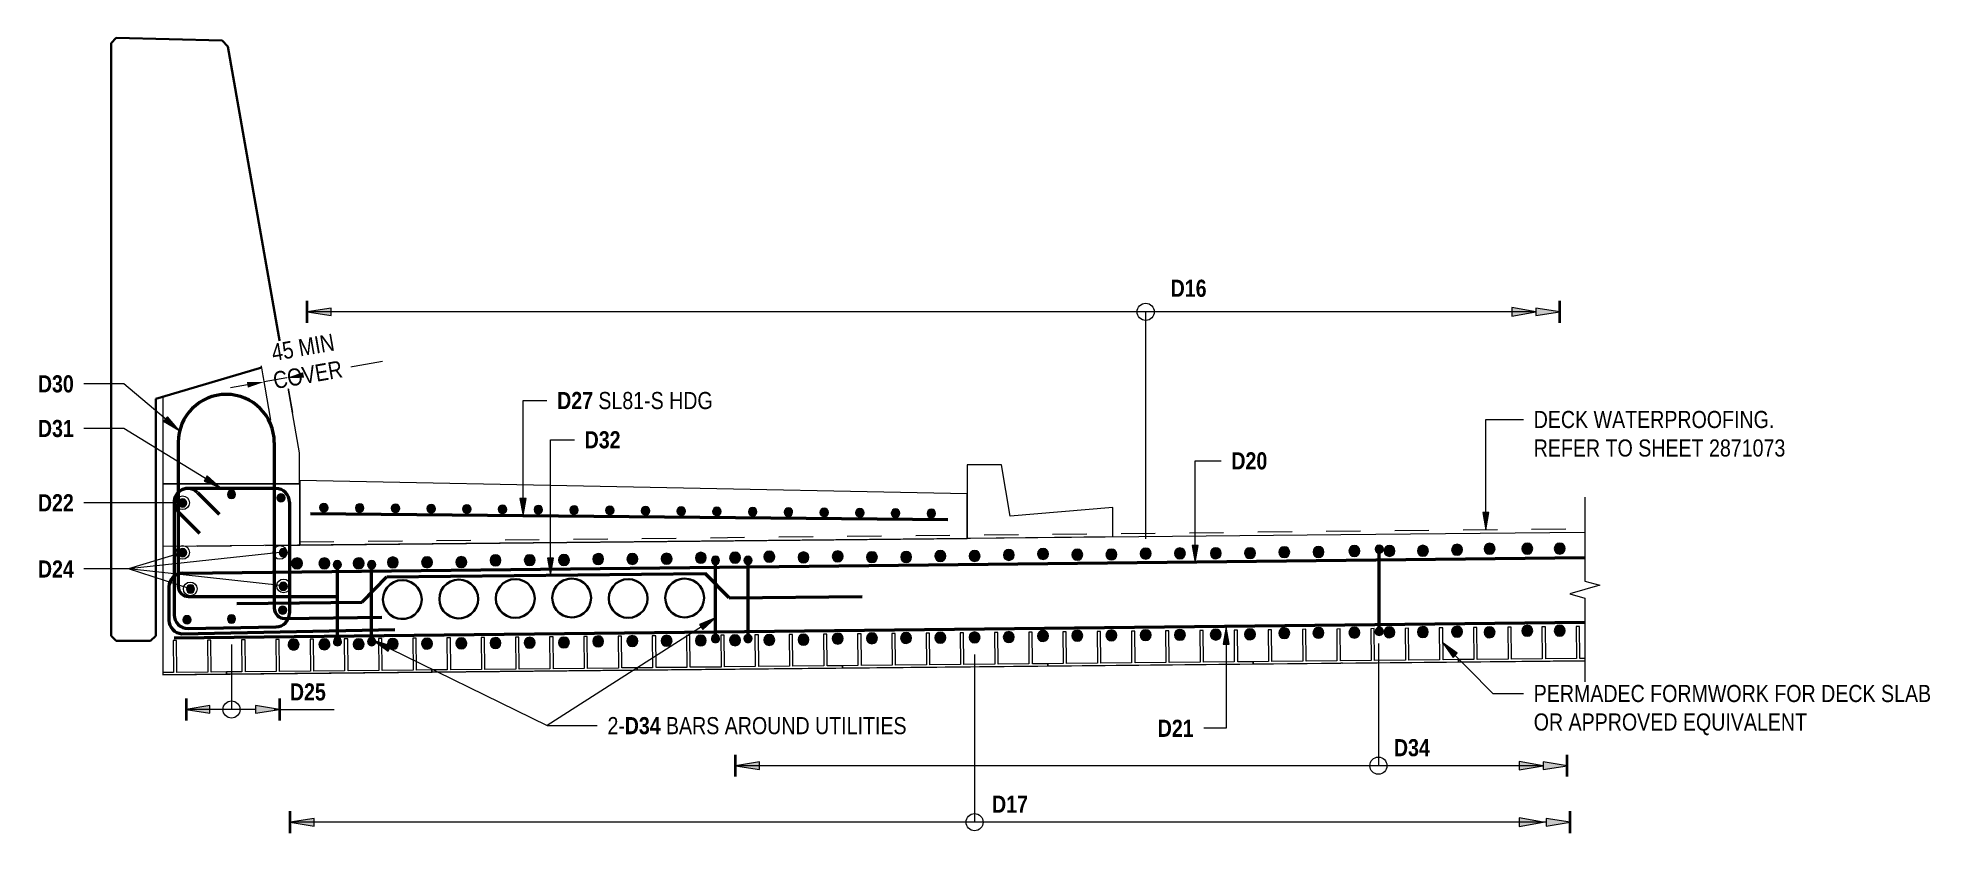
# Model space of a CAD drawing. Header units: metres. Extents: x 577 to 630, y 3 to 1710.
# Drawn here: x 622.75 to 628.28, y 18.51 to 20.83 of the extents above; entities that cross this region are included whole.
import ezdxf

# ---------------------------------------------------------------- set-up
doc = ezdxf.new("R2010")
doc.units = ezdxf.units.M
doc.linetypes.add('JacobsDash', pattern=[0.0045, 0.003, -0.0015])
doc.layers.get('Defpoints').update_dxf_attribs({"color": 41})
for name, color, linetype, lineweight in [('D-BDGE', 7, 'Continuous', 13), ('D-BDGE-FLOOR', 7, 'Continuous', 50), ('D-BDGE-FLOOR-HID', 7, 'JacobsDash', 18), ('D-BDGE-FRAMING', 7, 'Continuous', 50), ('D-BDGE-GEN-MOD', 7, 'Continuous', 35), ('D-BDGE-LINE', 7, 'Continuous', 9), ('D-ENHA-GEN-LINE', 7, 'Continuous', 9), ('D-ENHA-TEXT', 7, 'Continuous', 9), ('D-ENHA-TEXT-DIMS', 7, 'Continuous', 9)]:
    doc.layers.add(name, color=color, linetype=linetype, lineweight=lineweight)
doc.layers.add('D-BDGE-Conduits', color=1, linetype='Continuous', lineweight=9, true_color=0xff0000)
doc.styles.add('Arial Narrow_2', font='ARIALN.TTF', dxfattribs={"height": 0.05})
doc.styles.add('Arial Narrow_B_1', font='ARIALNB.TTF', dxfattribs={"height": 0.05})
doc.dimstyles.new('Dimension_Standard_O__mm__3', dxfattribs={"dimscale": 0.3048, "dimtxt": 0.051172, "dimasz": 0.164042, "dimexe": 0.15748, "dimexo": 0.098425, "dimgap": 0.098425, "dimtad": 1, "dimdec": 0, "dimlfac": 1000, "dimzin": 0, "dimdsep": 46, "dimtxsty": 'Arial Narrow_2', "dimsah": 1, "dimcen": 0.09, "dimaunit": 1, "dimadec": 4, "dimazin": 0, "dimtfac": 1, "dimtdec": 4, "dimtix": 1, "dimtmove": 2, "dimatfit": 3, "dimfxl": 1, "dimtvp": 1, "dimtfill": 1, "dimtolj": 1, "dimtzin": 0, "dimlwd": 18, "dimlwe": 18, "dimarcsym": 2})

msp = doc.modelspace()

# ---------------------------------------------------------------- texts
at = {"layer": 'D-ENHA-TEXT', "char_height": 0.05, "attachment_point": 1, "style": 'Arial Narrow_B_1', "bg_fill": 3, "box_fill_scale": 1, "bg_fill_color": 256, "bg_fill_transparency": 0}
for s, insert in [('D30', (622.7463, 19.845)), ('D27', (624.2637, 19.7962)), ('D31', (622.7463, 19.7146)), ('D32', (624.344, 19.6815)), ('D20', (626.2339, 19.62)), ('D21', (626.0187, 18.8384))]:
    msp.add_mtext(s, dxfattribs=dict(at, insert=insert))
at = {"layer": 'D-ENHA-TEXT', "char_height": 0.05, "attachment_point": 1, "bg_fill": 3, "box_fill_scale": 1, "bg_fill_color": 256, "bg_fill_true_color": 13158600, "bg_fill_transparency": 0}
for s, insert, style in [('DECK WATERPROOFING.', (627.1175, 19.7408), 'Arial Narrow_2'), ('REFER TO SHEET 2871073', (627.1175, 19.6575), 'Arial Narrow_2'), ('D22', (622.7463, 19.4974), 'Arial Narrow_B_1'), ('D24', (622.7463, 19.3039), 'Arial Narrow_B_1'), ('OR APPROVED EQUIVALENT', (627.1175, 18.8568), 'Arial Narrow_2')]:
    msp.add_mtext(s, dxfattribs=dict(at, insert=insert, style=style))

# ---------------------------------------------------------------- blocks, each defined once
blk = doc.blocks.new('Floors 3 - Floors 3-5446905-DRG-1095 SECTION 2')
at = {"layer": 'D-BDGE-FLOOR', "color": 252, "lineweight": 13, "true_color": 0x888888}
for p, q in [((1656.4594, 19.4984), (1654.5084, 19.5375)), ((1654.5084, 19.5375), (1654.5084, 19.3488)), ((1656.4594, 19.3683), (1656.4594, 19.4984)), ((1654.5084, 19.3488), (1656.4594, 19.3683)), ((1656.4594, 19.3683), (1656.4594, 19.3683))]:
    blk.add_line(p, q, dxfattribs=at)
blk = doc.blocks.new('Floors 7 - Floors 7-5450066-DRG-1095 SECTION 2')
at = {"layer": 'D-BDGE-FLOOR', "color": 252, "lineweight": 13, "true_color": 0x888888}
for p, q in [((1656.5594, 19.5834), (1656.4594, 19.5834)), ((1656.4594, 19.5834), (1656.4594, 19.3692)), ((1656.5844, 19.4334), (1656.5594, 19.5834)), ((1656.8844, 19.4584), (1656.5844, 19.4334)), ((1656.8844, 19.3734), (1656.8844, 19.4584)), ((1656.4594, 19.3692), (1656.8844, 19.3734)), ((1656.4594, 19.3692), (1656.4594, 19.3692)), ((1656.8844, 19.3734), (1656.8844, 19.3734))]:
    blk.add_line(p, q, dxfattribs=at)
blk = doc.blocks.new('07_STR_DPS_PermadecPanel - 07_STR_DPS_PermadecPanel-5973115-DRG-1095 SECTION 2')
at = {"layer": 'D-BDGE-FRAMING', "lineweight": 13}
for p, q in [((1657.9486, 19.1076), (1657.9386, 19.1075)), ((1657.9386, 19.1075), (1657.9396, 19.0145)), ((1657.9496, 19.0146), (1657.9486, 19.1076)), ((1658.0486, 19.1086), (1658.0386, 19.1085)), ((1658.0386, 19.1085), (1658.0396, 19.0155)), ((1658.0496, 19.0156), (1658.0486, 19.1086)), ((1658.1486, 19.1096), (1658.1386, 19.1095)), ((1658.1386, 19.1095), (1658.1396, 19.0165)), ((1658.1496, 19.0166), (1658.1486, 19.1096)), ((1658.2486, 19.1106), (1658.2386, 19.1105)), ((1658.2386, 19.1105), (1658.2396, 19.0175)), ((1658.2496, 19.0176), (1658.2486, 19.1106)), ((1657.9396, 19.0145), (1657.8946, 19.014)), ((1657.8946, 19.014), (1657.8946, 19.008)), ((1657.8946, 19.008), (1658.264, 19.0117)), ((1658.0396, 19.0155), (1657.9496, 19.0146)), ((1658.1396, 19.0165), (1658.0496, 19.0156)), ((1658.2396, 19.0175), (1658.1496, 19.0166)), ((1658.264, 19.0177), (1658.2496, 19.0176))]:
    blk.add_line(p, q, dxfattribs=at)
blk = doc.blocks.new('07_STR_DPS_PermadecPanel - 07_STR_DPS_PermadecPanel-V30-DRG-1095 SECTION 2')
at = {"layer": 'D-BDGE-FRAMING', "lineweight": 13}
for p, q in [((1657.3487, 19.1016), (1657.3387, 19.1015)), ((1657.3387, 19.1015), (1657.3396, 19.0085)), ((1657.3496, 19.0086), (1657.3487, 19.1016)), ((1657.4487, 19.1026), (1657.4387, 19.1025)), ((1657.4387, 19.1025), (1657.4396, 19.0095)), ((1657.4496, 19.0096), (1657.4487, 19.1026)), ((1657.5487, 19.1036), (1657.5387, 19.1035)), ((1657.5387, 19.1035), (1657.5396, 19.0105)), ((1657.5496, 19.0106), (1657.5487, 19.1036)), ((1657.6487, 19.1046), (1657.6387, 19.1045)), ((1657.6387, 19.1045), (1657.6396, 19.0115)), ((1657.6496, 19.0116), (1657.6487, 19.1046)), ((1657.7487, 19.1056), (1657.7387, 19.1055)), ((1657.7387, 19.1055), (1657.7396, 19.0125)), ((1657.7496, 19.0126), (1657.7487, 19.1056)), ((1657.8486, 19.1066), (1657.8386, 19.1065)), ((1657.8386, 19.1065), (1657.8396, 19.0135)), ((1657.8496, 19.0136), (1657.8486, 19.1066)), ((1657.3396, 19.0085), (1657.2946, 19.008)), ((1657.2946, 19.008), (1657.2947, 19.002)), ((1657.2947, 19.002), (1657.8946, 19.008)), ((1657.4396, 19.0095), (1657.3496, 19.0086)), ((1657.5396, 19.0105), (1657.4496, 19.0096)), ((1657.6396, 19.0115), (1657.5496, 19.0106)), ((1657.7396, 19.0125), (1657.6496, 19.0116)), ((1657.8396, 19.0135), (1657.7496, 19.0126)), ((1657.8946, 19.014), (1657.8496, 19.0136)), ((1657.8946, 19.008), (1657.8946, 19.014))]:
    blk.add_line(p, q, dxfattribs=at)
blk = doc.blocks.new('07_STR_DPS_PermadecPanel - 07_STR_DPS_PermadecPanel-V31-DRG-1095 SECTION 2')
at = {"layer": 'D-BDGE-FRAMING', "lineweight": 13}
for p, q in [((1656.7487, 19.0956), (1656.7387, 19.0955)), ((1656.7387, 19.0955), (1656.7396, 19.0025)), ((1656.7496, 19.0026), (1656.7487, 19.0956)), ((1656.8487, 19.0966), (1656.8387, 19.0965)), ((1656.8387, 19.0965), (1656.8396, 19.0035)), ((1656.8496, 19.0036), (1656.8487, 19.0966)), ((1656.9487, 19.0976), (1656.9387, 19.0975)), ((1656.9387, 19.0975), (1656.9396, 19.0045)), ((1656.9496, 19.0046), (1656.9487, 19.0976)), ((1657.0487, 19.0986), (1657.0387, 19.0985)), ((1657.0387, 19.0985), (1657.0396, 19.0055)), ((1657.0496, 19.0056), (1657.0487, 19.0986)), ((1657.1487, 19.0996), (1657.1387, 19.0995)), ((1657.1387, 19.0995), (1657.1396, 19.0065)), ((1657.1496, 19.0066), (1657.1487, 19.0996)), ((1657.2487, 19.1006), (1657.2387, 19.1005)), ((1657.2387, 19.1005), (1657.2396, 19.0075)), ((1657.2496, 19.0076), (1657.2487, 19.1006)), ((1656.7396, 19.0025), (1656.6946, 19.002)), ((1656.6946, 19.002), (1656.6947, 18.996)), ((1656.6947, 18.996), (1657.2947, 19.002)), ((1656.8396, 19.0035), (1656.7496, 19.0026)), ((1656.9396, 19.0045), (1656.8496, 19.0036)), ((1657.0396, 19.0055), (1656.9496, 19.0046)), ((1657.1396, 19.0065), (1657.0496, 19.0056)), ((1657.2396, 19.0075), (1657.1496, 19.0066)), ((1657.2946, 19.008), (1657.2496, 19.0076)), ((1657.2947, 19.002), (1657.2946, 19.008))]:
    blk.add_line(p, q, dxfattribs=at)
blk = doc.blocks.new('07_STR_DPS_PermadecPanel - 07_STR_DPS_PermadecPanel-V32-DRG-1095 SECTION 2')
at = {"layer": 'D-BDGE-FRAMING', "lineweight": 13}
for p, q in [((1656.1487, 19.0896), (1656.1387, 19.0895)), ((1656.1387, 19.0895), (1656.1397, 18.9965)), ((1656.1497, 18.9966), (1656.1487, 19.0896)), ((1656.2487, 19.0906), (1656.2387, 19.0905)), ((1656.2387, 19.0905), (1656.2397, 18.9975)), ((1656.2497, 18.9976), (1656.2487, 19.0906)), ((1656.3487, 19.0916), (1656.3387, 19.0915)), ((1656.3387, 19.0915), (1656.3397, 18.9985)), ((1656.3497, 18.9986), (1656.3487, 19.0916)), ((1656.4487, 19.0926), (1656.4387, 19.0925)), ((1656.4387, 19.0925), (1656.4396, 18.9995)), ((1656.4496, 18.9996), (1656.4487, 19.0926)), ((1656.5487, 19.0936), (1656.5387, 19.0935)), ((1656.5387, 19.0935), (1656.5396, 19.0005)), ((1656.5496, 19.0006), (1656.5487, 19.0936)), ((1656.6487, 19.0946), (1656.6387, 19.0945)), ((1656.6387, 19.0945), (1656.6396, 19.0015)), ((1656.6496, 19.0016), (1656.6487, 19.0946)), ((1656.1397, 18.9965), (1656.0947, 18.996)), ((1656.0947, 18.99), (1656.6947, 18.996)), ((1656.0947, 18.996), (1656.0947, 18.99)), ((1656.2397, 18.9975), (1656.1497, 18.9966)), ((1656.3397, 18.9985), (1656.2497, 18.9976)), ((1656.4396, 18.9995), (1656.3497, 18.9986)), ((1656.5396, 19.0005), (1656.4496, 18.9996)), ((1656.6396, 19.0015), (1656.5496, 19.0006)), ((1656.6946, 19.002), (1656.6496, 19.0016)), ((1656.6947, 18.996), (1656.6946, 19.002))]:
    blk.add_line(p, q, dxfattribs=at)
blk = doc.blocks.new('07_STR_DPS_PermadecPanel - 07_STR_DPS_PermadecPanel-V33-DRG-1095 SECTION 2')
at = {"layer": 'D-BDGE-FRAMING', "lineweight": 13}
for p, q in [((1655.9487, 19.0876), (1655.9387, 19.0875)), ((1655.9387, 19.0875), (1655.9397, 18.9945)), ((1655.9497, 18.9946), (1655.9487, 19.0876)), ((1656.0487, 19.0886), (1656.0387, 19.0885)), ((1656.0387, 19.0885), (1656.0397, 18.9955)), ((1656.0497, 18.9956), (1656.0487, 19.0886)), ((1655.5488, 19.0836), (1655.5388, 19.0835)), ((1655.5388, 19.0835), (1655.5397, 18.9905)), ((1655.5497, 18.9906), (1655.5488, 19.0836)), ((1655.6488, 19.0846), (1655.6388, 19.0845)), ((1655.6388, 19.0845), (1655.6397, 18.9915)), ((1655.6497, 18.9916), (1655.6488, 19.0846)), ((1655.7488, 19.0856), (1655.7388, 19.0855)), ((1655.7388, 19.0855), (1655.7397, 18.9925)), ((1655.7497, 18.9926), (1655.7488, 19.0856)), ((1655.8487, 19.0866), (1655.8387, 19.0865)), ((1655.8387, 19.0865), (1655.8397, 18.9935)), ((1655.8497, 18.9936), (1655.8487, 19.0866)), ((1655.5397, 18.9905), (1655.4947, 18.9901)), ((1655.4947, 18.9901), (1655.4948, 18.9841)), ((1655.4948, 18.9841), (1656.0947, 18.99)), ((1655.6397, 18.9915), (1655.5497, 18.9906)), ((1655.7397, 18.9925), (1655.6497, 18.9916)), ((1655.8397, 18.9935), (1655.7497, 18.9926)), ((1655.9397, 18.9945), (1655.8497, 18.9936)), ((1656.0397, 18.9955), (1655.9497, 18.9946)), ((1656.0947, 18.996), (1656.0497, 18.9956)), ((1656.0947, 18.99), (1656.0947, 18.996))]:
    blk.add_line(p, q, dxfattribs=at)
blk = doc.blocks.new('07_STR_DPS_PermadecPanel - 07_STR_DPS_PermadecPanel-V34-DRG-1095 SECTION 2')
at = {"layer": 'D-BDGE-FRAMING', "lineweight": 13}
for p, q in [((1654.9488, 19.0776), (1654.9388, 19.0775)), ((1654.9388, 19.0775), (1654.9397, 18.9845)), ((1654.9497, 18.9846), (1654.9488, 19.0776)), ((1655.0488, 19.0786), (1655.0388, 19.0785)), ((1655.0388, 19.0785), (1655.0397, 18.9855)), ((1655.0497, 18.9856), (1655.0488, 19.0786)), ((1655.1488, 19.0796), (1655.1388, 19.0795)), ((1655.1388, 19.0795), (1655.1397, 18.9865)), ((1655.1497, 18.9866), (1655.1488, 19.0796)), ((1655.2488, 19.0806), (1655.2388, 19.0805)), ((1655.2388, 19.0805), (1655.2397, 18.9875)), ((1655.2497, 18.9876), (1655.2488, 19.0806)), ((1655.3488, 19.0816), (1655.3388, 19.0815)), ((1655.3388, 19.0815), (1655.3397, 18.9885)), ((1655.3497, 18.9886), (1655.3488, 19.0816)), ((1655.4488, 19.0826), (1655.4388, 19.0825)), ((1655.4388, 19.0825), (1655.4397, 18.9895)), ((1655.4497, 18.9896), (1655.4488, 19.0826)), ((1654.9397, 18.9845), (1654.8947, 18.9841)), ((1654.8947, 18.9841), (1654.8948, 18.9781)), ((1654.8948, 18.9781), (1655.4948, 18.9841)), ((1655.0397, 18.9855), (1654.9497, 18.9846)), ((1655.1397, 18.9865), (1655.0497, 18.9856)), ((1655.2397, 18.9875), (1655.1497, 18.9866)), ((1655.3397, 18.9885), (1655.2497, 18.9876)), ((1655.4397, 18.9895), (1655.3497, 18.9886)), ((1655.4947, 18.9901), (1655.4497, 18.9896)), ((1655.4948, 18.9841), (1655.4947, 18.9901))]:
    blk.add_line(p, q, dxfattribs=at)
blk = doc.blocks.new('07_STR_DPS_PermadecPanel - 07_STR_DPS_PermadecPanel-V35-DRG-1095 SECTION 2')
at = {"layer": 'D-BDGE-FRAMING', "lineweight": 13}
for p, q in [((1654.3488, 19.0716), (1654.3388, 19.0715)), ((1654.3388, 19.0715), (1654.3398, 18.9785)), ((1654.3498, 18.9786), (1654.3488, 19.0716)), ((1654.4488, 19.0726), (1654.4388, 19.0725)), ((1654.4388, 19.0725), (1654.4397, 18.9795)), ((1654.4497, 18.9796), (1654.4488, 19.0726)), ((1654.5488, 19.0736), (1654.5388, 19.0735)), ((1654.5388, 19.0735), (1654.5397, 18.9805)), ((1654.5497, 18.9806), (1654.5488, 19.0736)), ((1654.6488, 19.0746), (1654.6388, 19.0745)), ((1654.6388, 19.0745), (1654.6397, 18.9815)), ((1654.6497, 18.9816), (1654.6488, 19.0746)), ((1654.7488, 19.0756), (1654.7388, 19.0755)), ((1654.7388, 19.0755), (1654.7397, 18.9825)), ((1654.7497, 18.9826), (1654.7488, 19.0756)), ((1654.8488, 19.0766), (1654.8388, 19.0765)), ((1654.8388, 19.0765), (1654.8397, 18.9835)), ((1654.8497, 18.9836), (1654.8488, 19.0766)), ((1654.3398, 18.9785), (1654.2948, 18.9781)), ((1654.2948, 18.9721), (1654.8948, 18.9781)), ((1654.2948, 18.9781), (1654.2948, 18.9721)), ((1654.4397, 18.9795), (1654.3498, 18.9786)), ((1654.5397, 18.9805), (1654.4497, 18.9796)), ((1654.6397, 18.9815), (1654.5497, 18.9806)), ((1654.7397, 18.9825), (1654.6497, 18.9816)), ((1654.8397, 18.9835), (1654.7497, 18.9826)), ((1654.8947, 18.9841), (1654.8497, 18.9836)), ((1654.8948, 18.9781), (1654.8947, 18.9841))]:
    blk.add_line(p, q, dxfattribs=at)
blk = doc.blocks.new('CS_DET_Reinf_Bar Section_Solid - Reo Dot 32-6113454-DRG-1095 SECTION 2')
at = {"layer": 'D-BDGE-LINE'}
blk.add_hatch(color=256, dxfattribs=at).paths.add_polyline_path([(1654.4907, 19.0423), (1654.4948, 19.0428), (1654.4987, 19.0445), (1654.502, 19.047), (1654.5045, 19.0503), (1654.5061, 19.0542), (1654.5066, 19.0583), (1654.506, 19.0625), (1654.5044, 19.0663), (1654.5019, 19.0696), (1654.4985, 19.0722), (1654.4947, 19.0738), (1654.4899, 19.0742), (1654.4864, 19.0737), (1654.4825, 19.0721), (1654.4792, 19.0695), (1654.4767, 19.0662), (1654.4751, 19.0624), (1654.4746, 19.0582), (1654.4752, 19.0541), (1654.4768, 19.0502), (1654.4793, 19.0469), (1654.4827, 19.0444), (1654.4865, 19.0428), (1654.4899, 19.0424)])
for start, end in [(0.2546, 180.2546), (180.2546, 0.2546)]:
    blk.add_arc((1654.4906, 19.0583), 0.016, start, end, dxfattribs=at)
blk = doc.blocks.new('CS_DET_Reinf_Bar Section_Solid - Reo Dot 32-V36-DRG-1095 SECTION 2')
at = {"layer": 'D-BDGE-LINE'}
blk.add_hatch(color=256, dxfattribs=at).paths.add_polyline_path([(1654.5807, 19.0427), (1654.5848, 19.0433), (1654.5887, 19.0449), (1654.592, 19.0475), (1654.5945, 19.0508), (1654.5961, 19.0547), (1654.5965, 19.0595), (1654.596, 19.0629), (1654.5944, 19.0668), (1654.5919, 19.0701), (1654.5885, 19.0726), (1654.5847, 19.0742), (1654.5805, 19.0747), (1654.5764, 19.0742), (1654.5725, 19.0725), (1654.5692, 19.07), (1654.5667, 19.0667), (1654.5651, 19.0628), (1654.5646, 19.0587), (1654.5652, 19.0545), (1654.5668, 19.0507), (1654.5693, 19.0474), (1654.5727, 19.0448), (1654.5765, 19.0432)])
for start, end in [(0.2546, 180.2546), (180.2546, 0.2546)]:
    blk.add_arc((1654.5806, 19.0587), 0.016, start, end, dxfattribs=at)
blk = doc.blocks.new('CS_DET_Reinf_Bar Section_Solid - Reo Dot 32-V37-DRG-1095 SECTION 2')
at = {"layer": 'D-BDGE-LINE'}
blk.add_hatch(color=256, dxfattribs=at).paths.add_polyline_path([(1654.6807, 19.0432), (1654.6849, 19.0437), (1654.6887, 19.0454), (1654.692, 19.0479), (1654.6945, 19.0513), (1654.6961, 19.0552), (1654.6966, 19.0595), (1654.696, 19.0634), (1654.6944, 19.0673), (1654.6918, 19.0706), (1654.6885, 19.0731), (1654.6846, 19.0747), (1654.6805, 19.0752), (1654.6763, 19.0746), (1654.6725, 19.073), (1654.6692, 19.0704), (1654.6667, 19.0671), (1654.6651, 19.0632), (1654.6646, 19.059), (1654.6652, 19.0549), (1654.6668, 19.0511), (1654.6694, 19.0478), (1654.6727, 19.0452), (1654.6766, 19.0437)])
for start, end in [(0.4729, 180.4729), (180.4729, 0.4729)]:
    blk.add_arc((1654.6806, 19.0592), 0.016, start, end, dxfattribs=at)
blk = doc.blocks.new('CS_DET_Reinf_Bar Section_Solid - Reo Dot 32-V38-DRG-1095 SECTION 2')
at = {"layer": 'D-BDGE-LINE'}
blk.add_hatch(color=256, dxfattribs=at).paths.add_polyline_path([(1654.7807, 19.044), (1654.7849, 19.0446), (1654.7887, 19.0462), (1654.792, 19.0488), (1654.7945, 19.0521), (1654.7961, 19.056), (1654.7966, 19.0601), (1654.796, 19.0643), (1654.7944, 19.0681), (1654.7918, 19.0714), (1654.7885, 19.0739), (1654.7846, 19.0755), (1654.7805, 19.076), (1654.7763, 19.0754), (1654.7725, 19.0738), (1654.7692, 19.0712), (1654.7667, 19.0679), (1654.7651, 19.064), (1654.7646, 19.0595), (1654.7652, 19.0557), (1654.7668, 19.0519), (1654.7694, 19.0486), (1654.7727, 19.0461), (1654.7766, 19.0445)])
for start, end in [(0.4729, 180.4729), (180.4729, 0.4729)]:
    blk.add_arc((1654.7806, 19.06), 0.016, start, end, dxfattribs=at)
blk = doc.blocks.new('CS_DET_Reinf_Bar Section_Solid - Reo Dot 32-V39-DRG-1095 SECTION 2')
at = {"layer": 'D-BDGE-LINE'}
blk.add_hatch(color=256, dxfattribs=at).paths.add_polyline_path([(1654.8807, 19.0448), (1654.8848, 19.0454), (1654.8887, 19.047), (1654.892, 19.0496), (1654.8945, 19.0529), (1654.8961, 19.0568), (1654.8966, 19.0609), (1654.896, 19.0651), (1654.8944, 19.0689), (1654.8918, 19.0722), (1654.8885, 19.0747), (1654.8846, 19.0763), (1654.8804, 19.0768), (1654.8763, 19.0762), (1654.8725, 19.0746), (1654.8692, 19.072), (1654.8667, 19.0687), (1654.8651, 19.0648), (1654.8646, 19.0607), (1654.8652, 19.0565), (1654.8668, 19.0527), (1654.8694, 19.0494), (1654.8727, 19.0469), (1654.8766, 19.0453)])
for start, end in [(0.4729, 180.4729), (180.4729, 0.4729)]:
    blk.add_arc((1654.8806, 19.0608), 0.016, start, end, dxfattribs=at)
blk = doc.blocks.new('CS_DET_Reinf_Bar Section_Solid - Reo Dot 24-6224135-DRG-1095 SECTION 2')
at = {"layer": 'D-BDGE-LINE'}
blk.add_hatch(color=256, dxfattribs=at).paths.add_polyline_path([(1654.4587, 19.1465), (1654.4618, 19.147), (1654.4647, 19.1482), (1654.4672, 19.1501), (1654.4693, 19.1531), (1654.4703, 19.1554), (1654.4707, 19.1585), (1654.4703, 19.1616), (1654.4691, 19.1645), (1654.4672, 19.167), (1654.4647, 19.1689), (1654.4618, 19.1701), (1654.4587, 19.1705), (1654.4556, 19.1701), (1654.4527, 19.1689), (1654.4502, 19.167), (1654.4483, 19.1645), (1654.4471, 19.1616), (1654.4467, 19.1585), (1654.4471, 19.1554), (1654.4483, 19.1525), (1654.4502, 19.1501), (1654.4527, 19.1482), (1654.4556, 19.147)])
for start, end in [(0, 180), (180, 0)]:
    blk.add_arc((1654.4587, 19.1585), 0.012, start, end, dxfattribs=at)
blk = doc.blocks.new('CS_Reinforcement Extents Dim - CS_Reinforcement Extents Dim-6773064-DRG-1095 SECTION 2')
at = {"layer": 'D-BDGE-LINE'}
for points in [[(1654.2463, 18.8573), (1654.2463, 18.8796), (1654.1763, 18.8684)], [(1654.3791, 18.8573), (1654.4491, 18.8684), (1654.3791, 18.8796), (1654.3791, 18.8724)]]:
    blk.add_hatch(color=256, dxfattribs=at).paths.add_polyline_path(points)
at = {"layer": 'D-BDGE-LINE', "lineweight": 40}
for p, q in [((1654.1763, 18.9004), (1654.1763, 18.8364)), ((1654.4491, 18.9002), (1654.4491, 18.8364))]:
    blk.add_line(p, q, dxfattribs=at)
at = {"layer": 'D-BDGE-LINE', "lineweight": 18}
for p, q in [((1654.2463, 18.8796), (1654.1763, 18.8684)), ((1654.1763, 18.8684), (1654.2463, 18.8573)), ((1654.3791, 18.8684), (1654.1763, 18.8684)), ((1654.2463, 18.8573), (1654.2463, 18.8796)), ((1654.4491, 18.8684), (1654.3791, 18.8796)), ((1654.3791, 18.8796), (1654.3791, 18.8573)), ((1654.3791, 18.8573), (1654.4491, 18.8684))]:
    blk.add_line(p, q, dxfattribs=at)
blk = doc.blocks.new('Repeating Detail - Reo Dot_Scale 25_Section-1695670-DRG-1095 SECTION 2')
at = {"layer": 'D-BDGE-LINE'}
for points in [[(1654.5791, 19.4456), (1654.5824, 19.446), (1654.5854, 19.4472), (1654.588, 19.4492), (1654.59, 19.4517), (1654.5913, 19.4547), (1654.5917, 19.458), (1654.5913, 19.4612), (1654.5901, 19.4642), (1654.5882, 19.4668), (1654.5856, 19.4689), (1654.5826, 19.4701), (1654.5794, 19.4706), (1654.5761, 19.4702), (1654.5731, 19.469), (1654.5705, 19.467), (1654.5685, 19.4644), (1654.5672, 19.4614), (1654.5667, 19.4582), (1654.5671, 19.455), (1654.5684, 19.4519), (1654.5703, 19.4493), (1654.5729, 19.4473), (1654.5759, 19.446)], [(1654.6835, 19.4446), (1654.6868, 19.445), (1654.6898, 19.4462), (1654.6924, 19.4482), (1654.6944, 19.4508), (1654.6957, 19.4538), (1654.6961, 19.457), (1654.6958, 19.4602), (1654.6945, 19.4633), (1654.6926, 19.4659), (1654.69, 19.4679), (1654.687, 19.4691), (1654.6838, 19.4696), (1654.6805, 19.4692), (1654.6775, 19.468), (1654.6749, 19.466), (1654.6729, 19.4635), (1654.6716, 19.4605), (1654.6711, 19.4572), (1654.6715, 19.454), (1654.6728, 19.451), (1654.6747, 19.4483), (1654.6773, 19.4463), (1654.6803, 19.4451)], [(1654.7879, 19.4436), (1654.7912, 19.444), (1654.7942, 19.4452), (1654.7968, 19.4472), (1654.7988, 19.4498), (1654.8001, 19.4528), (1654.8006, 19.456), (1654.8002, 19.4592), (1654.7989, 19.4623), (1654.797, 19.4649), (1654.7944, 19.4669), (1654.7914, 19.4682), (1654.7882, 19.4686), (1654.7849, 19.4682), (1654.7819, 19.467), (1654.7793, 19.465), (1654.7773, 19.4625), (1654.776, 19.4595), (1654.7756, 19.4562), (1654.7759, 19.453), (1654.7772, 19.45), (1654.7791, 19.4474), (1654.7817, 19.4453), (1654.7847, 19.4441)], [(1654.8923, 19.4426), (1654.8956, 19.443), (1654.8986, 19.4442), (1654.9012, 19.4462), (1654.9032, 19.4488), (1654.9045, 19.4518), (1654.905, 19.455), (1654.9046, 19.4582), (1654.9033, 19.4613), (1654.9014, 19.4639), (1654.8988, 19.4659), (1654.8958, 19.4672), (1654.8926, 19.4676), (1654.8893, 19.4672), (1654.8863, 19.466), (1654.8837, 19.464), (1654.8817, 19.4615), (1654.8804, 19.4585), (1654.88, 19.4552), (1654.8804, 19.452), (1654.8816, 19.449), (1654.8835, 19.4464), (1654.8861, 19.4444), (1654.8891, 19.4431)], [(1654.9967, 19.4416), (1655, 19.442), (1655.003, 19.4433), (1655.0056, 19.4452), (1655.0076, 19.4478), (1655.0089, 19.4508), (1655.0094, 19.454), (1655.009, 19.4573), (1655.0078, 19.4603), (1655.0058, 19.4629), (1655.0032, 19.4649), (1655.0002, 19.4662), (1654.997, 19.4666), (1654.9936, 19.4662), (1654.9907, 19.465), (1654.9881, 19.4631), (1654.9861, 19.4605), (1654.9848, 19.4575), (1654.9844, 19.4543), (1654.9848, 19.451), (1654.986, 19.448), (1654.9879, 19.4454), (1654.9905, 19.4434), (1654.9936, 19.4421)], [(1655.1012, 19.4407), (1655.1044, 19.441), (1655.1074, 19.4423), (1655.11, 19.4442), (1655.112, 19.4468), (1655.1133, 19.4498), (1655.1138, 19.453), (1655.1134, 19.4563), (1655.1122, 19.4593), (1655.1102, 19.4619), (1655.1076, 19.4639), (1655.1046, 19.4652), (1655.1014, 19.4656), (1655.0982, 19.4653), (1655.0951, 19.464), (1655.0925, 19.4621), (1655.0905, 19.4595), (1655.0892, 19.4565), (1655.0888, 19.4533), (1655.0892, 19.45), (1655.0904, 19.447), (1655.0924, 19.4444), (1655.0949, 19.4424), (1655.0979, 19.4411)], [(1655.2056, 19.4397), (1655.2088, 19.4401), (1655.2118, 19.4413), (1655.2144, 19.4432), (1655.2164, 19.4458), (1655.2177, 19.4488), (1655.2182, 19.452), (1655.2178, 19.4553), (1655.2166, 19.4583), (1655.2146, 19.4609), (1655.212, 19.4629), (1655.209, 19.4642), (1655.2058, 19.4647), (1655.2026, 19.4643), (1655.1995, 19.463), (1655.1969, 19.4611), (1655.1949, 19.4585), (1655.1936, 19.4555), (1655.1932, 19.4523), (1655.1936, 19.449), (1655.1948, 19.446), (1655.1968, 19.4434), (1655.1993, 19.4414), (1655.2023, 19.4401)], [(1655.31, 19.4387), (1655.3132, 19.4391), (1655.3162, 19.4403), (1655.3188, 19.4423), (1655.3209, 19.4448), (1655.3221, 19.4478), (1655.3226, 19.4511), (1655.3222, 19.4543), (1655.321, 19.4573), (1655.319, 19.4599), (1655.3164, 19.4619), (1655.3134, 19.4632), (1655.3102, 19.4637), (1655.307, 19.4633), (1655.3039, 19.4621), (1655.3013, 19.4601), (1655.2993, 19.4575), (1655.298, 19.4545), (1655.2976, 19.4513), (1655.298, 19.4481), (1655.2992, 19.445), (1655.3012, 19.4424), (1655.3037, 19.4404), (1655.3067, 19.4391)], [(1655.4144, 19.4377), (1655.4176, 19.4381), (1655.4206, 19.4393), (1655.4233, 19.4413), (1655.4253, 19.4438), (1655.4265, 19.4468), (1655.427, 19.4501), (1655.4266, 19.4533), (1655.4254, 19.4563), (1655.4234, 19.4589), (1655.4208, 19.461), (1655.4178, 19.4622), (1655.4146, 19.4627), (1655.4114, 19.4623), (1655.4083, 19.4611), (1655.4057, 19.4591), (1655.4037, 19.4565), (1655.4025, 19.4535), (1655.402, 19.4503), (1655.4024, 19.4471), (1655.4036, 19.444), (1655.4056, 19.4414), (1655.4081, 19.4394), (1655.4111, 19.4381)], [(1655.5188, 19.4367), (1655.522, 19.4371), (1655.5251, 19.4383), (1655.5277, 19.4403), (1655.5297, 19.4428), (1655.5309, 19.4458), (1655.5314, 19.4491), (1655.531, 19.4523), (1655.5298, 19.4553), (1655.5278, 19.458), (1655.5253, 19.46), (1655.5223, 19.4612), (1655.519, 19.4617), (1655.5158, 19.4613), (1655.5128, 19.4601), (1655.5101, 19.4581), (1655.5081, 19.4555), (1655.5069, 19.4525), (1655.5064, 19.4493), (1655.5068, 19.4461), (1655.508, 19.443), (1655.51, 19.4404), (1655.5126, 19.4384), (1655.5156, 19.4372)], [(1655.6232, 19.4357), (1655.6264, 19.4361), (1655.6295, 19.4373), (1655.6321, 19.4393), (1655.6341, 19.4419), (1655.6354, 19.4449), (1655.6358, 19.4481), (1655.6354, 19.4513), (1655.6342, 19.4544), (1655.6322, 19.457), (1655.6297, 19.459), (1655.6267, 19.4603), (1655.6234, 19.4607), (1655.6202, 19.4603), (1655.6172, 19.4591), (1655.6146, 19.4571), (1655.6125, 19.4546), (1655.6113, 19.4516), (1655.6108, 19.4483), (1655.6112, 19.4451), (1655.6124, 19.4421), (1655.6144, 19.4395), (1655.617, 19.4374), (1655.62, 19.4362)], [(1655.7276, 19.4347), (1655.7308, 19.4351), (1655.7339, 19.4363), (1655.7365, 19.4383), (1655.7385, 19.4409), (1655.7398, 19.4439), (1655.7402, 19.4471), (1655.7398, 19.4503), (1655.7386, 19.4534), (1655.7366, 19.456), (1655.7341, 19.458), (1655.7311, 19.4593), (1655.7278, 19.4597), (1655.7246, 19.4593), (1655.7216, 19.4581), (1655.719, 19.4561), (1655.717, 19.4536), (1655.7157, 19.4506), (1655.7152, 19.4473), (1655.7156, 19.4441), (1655.7168, 19.4411), (1655.7188, 19.4385), (1655.7214, 19.4365), (1655.7244, 19.4352)], [(1655.832, 19.4337), (1655.8352, 19.4341), (1655.8383, 19.4353), (1655.8409, 19.4373), (1655.8429, 19.4399), (1655.8442, 19.4429), (1655.8446, 19.4461), (1655.8442, 19.4494), (1655.843, 19.4524), (1655.841, 19.455), (1655.8385, 19.457), (1655.8355, 19.4583), (1655.8322, 19.4587), (1655.829, 19.4583), (1655.826, 19.4571), (1655.8234, 19.4552), (1655.8214, 19.4526), (1655.8201, 19.4496), (1655.8196, 19.4464), (1655.82, 19.4431), (1655.8212, 19.4401), (1655.8232, 19.4375), (1655.8258, 19.4355), (1655.8288, 19.4342), (1655.8316, 19.4338)], [(1655.9364, 19.4327), (1655.9397, 19.4331), (1655.9427, 19.4344), (1655.9453, 19.4363), (1655.9473, 19.4389), (1655.9486, 19.4419), (1655.949, 19.4451), (1655.9486, 19.4484), (1655.9474, 19.4514), (1655.9455, 19.454), (1655.9429, 19.456), (1655.9399, 19.4573), (1655.9367, 19.4577), (1655.9334, 19.4573), (1655.9304, 19.4561), (1655.9278, 19.4542), (1655.9258, 19.4516), (1655.9245, 19.4486), (1655.924, 19.4454), (1655.9244, 19.4421), (1655.9256, 19.4391), (1655.9276, 19.4365), (1655.9302, 19.4345), (1655.9332, 19.4332)], [(1656.0408, 19.4318), (1656.0441, 19.4322), (1656.0476, 19.4338), (1656.0497, 19.4353), (1656.0517, 19.4379), (1656.053, 19.4409), (1656.0534, 19.4441), (1656.053, 19.4474), (1656.0518, 19.4504), (1656.0499, 19.453), (1656.0473, 19.455), (1656.0443, 19.4563), (1656.0411, 19.4568), (1656.0378, 19.4564), (1656.0348, 19.4551), (1656.0322, 19.4532), (1656.0302, 19.4506), (1656.0289, 19.4476), (1656.0284, 19.4444), (1656.0288, 19.4411), (1656.0301, 19.4381), (1656.032, 19.4355), (1656.0346, 19.4335), (1656.0376, 19.4322)], [(1656.1452, 19.4308), (1656.1485, 19.4312), (1656.1515, 19.4324), (1656.1541, 19.4343), (1656.1561, 19.4369), (1656.1574, 19.4399), (1656.1578, 19.4431), (1656.1575, 19.4464), (1656.1562, 19.4494), (1656.1543, 19.452), (1656.1517, 19.454), (1656.1487, 19.4553), (1656.1455, 19.4558), (1656.1422, 19.4554), (1656.1392, 19.4542), (1656.1366, 19.4522), (1656.1346, 19.4496), (1656.1333, 19.4466), (1656.1328, 19.4434), (1656.1332, 19.4401), (1656.1345, 19.4371), (1656.1364, 19.4345), (1656.139, 19.4325), (1656.142, 19.4312)], [(1656.2496, 19.4298), (1656.2529, 19.4302), (1656.2559, 19.4314), (1656.2588, 19.4338), (1656.2605, 19.4359), (1656.2618, 19.4389), (1656.2623, 19.4422), (1656.2619, 19.4454), (1656.2606, 19.4484), (1656.2587, 19.451), (1656.2561, 19.453), (1656.2531, 19.4543), (1656.2499, 19.4548), (1656.2466, 19.4544), (1656.2436, 19.4532), (1656.241, 19.4512), (1656.239, 19.4486), (1656.2377, 19.4456), (1656.2373, 19.4424), (1656.2376, 19.4392), (1656.2389, 19.4361), (1656.2408, 19.4335), (1656.2434, 19.4315), (1656.2464, 19.4302)], [(1656.354, 19.4288), (1656.3573, 19.4292), (1656.3603, 19.4304), (1656.3629, 19.4324), (1656.3649, 19.4349), (1656.3662, 19.4379), (1656.3667, 19.4412), (1656.3663, 19.4444), (1656.365, 19.4474), (1656.3631, 19.45), (1656.3605, 19.4521), (1656.3575, 19.4533), (1656.3543, 19.4538), (1656.351, 19.4534), (1656.348, 19.4522), (1656.3454, 19.4502), (1656.3434, 19.4476), (1656.3421, 19.4446), (1656.3417, 19.4414), (1656.3421, 19.4382), (1656.3433, 19.4351), (1656.3452, 19.4325), (1656.3478, 19.4305), (1656.3508, 19.4292)]]:
    blk.add_hatch(color=256, dxfattribs=at).paths.add_polyline_path(points)
for centre, start, end in [((1654.5792, 19.4581), 89.4576, 269.4576), ((1654.5792, 19.4581), 269.4576, 89.4576), ((1654.6836, 19.4571), 89.4576, 269.4576), ((1654.6836, 19.4571), 269.4576, 89.4576), ((1654.7881, 19.4561), 89.4576, 269.4576), ((1654.7881, 19.4561), 269.4576, 89.4576), ((1654.8925, 19.4551), 89.4576, 269.4576), ((1654.8925, 19.4551), 269.4576, 89.4576), ((1654.9969, 19.4541), 89.4576, 269.4576), ((1654.9969, 19.4541), 269.4576, 89.4576), ((1655.1013, 19.4532), 89.4576, 269.4576), ((1655.1013, 19.4532), 269.4576, 89.4576), ((1655.2057, 19.4522), 89.4576, 269.4576), ((1655.2057, 19.4522), 269.4576, 89.4576), ((1655.3101, 19.4512), 89.4576, 269.4576), ((1655.3101, 19.4512), 269.4576, 89.4576), ((1655.4145, 19.4502), 89.4576, 269.4576), ((1655.4145, 19.4502), 269.4576, 89.4576), ((1655.5189, 19.4492), 89.4576, 269.4576), ((1655.5189, 19.4492), 269.4576, 89.4576), ((1655.6233, 19.4482), 89.4576, 269.4576), ((1655.6233, 19.4482), 269.4576, 89.4576), ((1655.7277, 19.4472), 89.4576, 269.4576), ((1655.7277, 19.4472), 269.4576, 89.4576), ((1655.8321, 19.4462), 89.4576, 269.4576), ((1655.8321, 19.4462), 269.4576, 89.4576), ((1655.9365, 19.4452), 89.4576, 269.4576), ((1655.9365, 19.4452), 269.4576, 89.4576), ((1656.0409, 19.4443), 89.4576, 269.4576), ((1656.0409, 19.4443), 269.4576, 89.4576), ((1656.1453, 19.4433), 89.4576, 269.4576), ((1656.1453, 19.4433), 269.4576, 89.4576), ((1656.2498, 19.4423), 89.4576, 269.4576), ((1656.2498, 19.4423), 269.4576, 89.4576), ((1656.3542, 19.4413), 89.4576, 269.4576), ((1656.3542, 19.4413), 269.4576, 89.4576)]:
    blk.add_arc(centre, 0.0125, start, end, dxfattribs=at)
blk = doc.blocks.new('SC_DET_BREAK LINE - Std Break-6222699-DRG-1095 SECTION 2')
at = {"layer": 'D-BDGE-LINE', "lineweight": 13}
for p, q in [((1658.264, 19.4887), (1658.264, 19.2437)), ((1658.3077, 19.2312), (1658.2202, 19.2062)), ((1658.2202, 19.2062), (1658.264, 19.1937)), ((1658.264, 19.2437), (1658.3077, 19.2312)), ((1658.264, 19.1937), (1658.264, 18.9487))]:
    blk.add_line(p, q, dxfattribs=at)
blk = doc.blocks.new('CS_Reinforcement Extents Dim - CS_Reinforcement Extents Dim-6773124-DRG-1095 SECTION 2')
at = {"layer": 'D-BDGE-LINE'}
for points in [[(1654.6006, 20.0192), (1654.6006, 20.0415), (1654.5306, 20.0303)], [(1658.1206, 20.0192), (1658.1906, 20.0303), (1658.1206, 20.0415)]]:
    blk.add_hatch(color=256, dxfattribs=at).paths.add_polyline_path(points)
at = {"layer": 'D-BDGE-LINE', "lineweight": 40}
for p, q in [((1654.5306, 19.9983), (1654.5306, 20.0623)), ((1658.1906, 19.9986), (1658.1906, 20.0623))]:
    blk.add_line(p, q, dxfattribs=at)
at = {"layer": 'D-BDGE-LINE', "lineweight": 18}
for p, q in [((1654.6006, 20.0415), (1654.5306, 20.0303)), ((1654.5306, 20.0303), (1654.6006, 20.0192)), ((1658.1206, 20.0303), (1654.5306, 20.0303)), ((1654.6006, 20.0192), (1654.6006, 20.0415)), ((1658.1206, 20.0415), (1658.1206, 20.0192)), ((1658.1906, 20.0303), (1658.1206, 20.0415)), ((1658.1206, 20.0192), (1658.1906, 20.0303))]:
    blk.add_line(p, q, dxfattribs=at)
blk = doc.blocks.new('CS_Reinforcement Extents Dim - CS_Reinforcement Extents Dim-6773278-DRG-1095 SECTION 2')
at = {"layer": 'D-BDGE-LINE'}
for points in [[(1655.8521, 18.6929), (1655.8521, 18.7153), (1655.7821, 18.7041)], [(1658.1421, 18.6929), (1658.2121, 18.7041), (1658.1421, 18.7153)]]:
    blk.add_hatch(color=256, dxfattribs=at).paths.add_polyline_path(points)
at = {"layer": 'D-BDGE-LINE', "lineweight": 40}
for p, q in [((1655.7821, 18.6721), (1655.7821, 18.7361)), ((1658.2121, 18.6723), (1658.2121, 18.7361))]:
    blk.add_line(p, q, dxfattribs=at)
at = {"layer": 'D-BDGE-LINE', "lineweight": 18}
for p, q in [((1655.8521, 18.7153), (1655.7821, 18.7041)), ((1655.7821, 18.7041), (1655.8521, 18.6929)), ((1658.1421, 18.7041), (1655.7821, 18.7041)), ((1655.8521, 18.6929), (1655.8521, 18.7153)), ((1658.1421, 18.7153), (1658.1421, 18.6929)), ((1658.2121, 18.7041), (1658.1421, 18.7153)), ((1658.1421, 18.6929), (1658.2121, 18.7041))]:
    blk.add_line(p, q, dxfattribs=at)
blk = doc.blocks.new('CS_Reinforcement Extents Dim - CS_Reinforcement Extents Dim-6773429-DRG-1095 SECTION 2')
at = {"layer": 'D-BDGE-LINE'}
for points in [[(1654.5509, 18.5279), (1654.5509, 18.5502), (1654.4809, 18.5391)], [(1658.1509, 18.5279), (1658.2209, 18.5391), (1658.1509, 18.5502)]]:
    blk.add_hatch(color=256, dxfattribs=at).paths.add_polyline_path(points)
at = {"layer": 'D-BDGE-LINE', "lineweight": 40}
for p, q in [((1654.4809, 18.5071), (1654.4809, 18.5711)), ((1658.2209, 18.5073), (1658.2209, 18.5711))]:
    blk.add_line(p, q, dxfattribs=at)
at = {"layer": 'D-BDGE-LINE', "lineweight": 18}
for p, q in [((1654.5509, 18.5502), (1654.4809, 18.5391)), ((1654.4809, 18.5391), (1654.5509, 18.5279)), ((1658.1509, 18.5391), (1654.4809, 18.5391)), ((1654.5509, 18.5279), (1654.5509, 18.5502)), ((1658.1509, 18.5502), (1658.1509, 18.5279)), ((1658.2209, 18.5391), (1658.1509, 18.5502)), ((1658.1509, 18.5279), (1658.2209, 18.5391))]:
    blk.add_line(p, q, dxfattribs=at)
blk = doc.blocks.new('CS_Arrowhead - CS_Arrowhead-2458042-DRG-1095 SECTION 2')
at = {"layer": 'D-ENHA-GEN-LINE'}
blk.add_hatch(color=256, dxfattribs=at).paths.add_polyline_path([(1658.0506, 20.018), (1658.0506, 20.0427), (1658.1206, 20.0303)])
at = {"layer": 'D-ENHA-GEN-LINE', "lineweight": 13}
for p, q in [((1658.1206, 20.0303), (1658.0506, 20.0427)), ((1658.0506, 20.0427), (1658.0506, 20.018)), ((1658.0506, 20.018), (1658.1206, 20.0303))]:
    blk.add_line(p, q, dxfattribs=at)
blk = doc.blocks.new('DIMBLOCK13-DRG-1095 SECTION 2')
at = {"layer": 'D-ENHA-TEXT-DIMS', "color": 0, "lineweight": 18, "transparency": 16777216}
for p, q in [((623.4274, 19.7142), (623.3995, 19.8729)), ((623.4912, 19.7365), (623.4652, 19.8845)), ((623.3585, 19.817), (623.3093, 19.8083)), ((623.5227, 19.8458), (623.572, 19.8545))]:
    blk.add_line(p, q, dxfattribs=at)
at = {"layer": 'Defpoints', "color": 0, "transparency": 16777216}
for p in [(623.4964, 19.707), (623.4325, 19.6846)]:
    blk.add_point(p, dxfattribs=at)
at = {"layer": 'D-ENHA-TEXT-DIMS', "color": 0, "lineweight": 18, "transparency": 16777216, "insert": (623.5279, 19.8863), "char_height": 0.05, "width": 0.244649, "attachment_point": 5, "rotation": 9.9599, "line_spacing_factor": 0.974696, "style": 'Arial Narrow_2', "bg_fill": 3, "box_fill_scale": 1.1, "bg_fill_color": 256, "bg_fill_true_color": 13158600, "bg_fill_transparency": 0}
blk.add_mtext('\\A1;45 MIN\\PCOVER', dxfattribs=at)
at = {"layer": 'D-ENHA-TEXT-DIMS', "color": 0, "lineweight": 18, "transparency": 16777216}
blk.add_line((623.4735, 19.8372), (623.4078, 19.8256), dxfattribs=at)
at = {"layer": 'D-ENHA-TEXT-DIMS', "color": 0, "transparency": 16777216}
for points in [[(623.3571, 19.8252), (623.36, 19.8088), (623.4078, 19.8256)], [(623.5213, 19.854), (623.5242, 19.8376), (623.4735, 19.8372)]]:
    blk.add_solid(points, dxfattribs=at)
at = {"layer": 'Defpoints', "color": 0, "transparency": 16777216}
blk.add_point((623.4078, 19.8256), dxfattribs=at)

# ---------------------------------------------------------------- hatches: boundary and pattern name
at = {"layer": 'D-ENHA-TEXT'}
for points in [[(623.1578, 19.685), (623.1253, 19.7239), (623.1139, 19.7104)], [(623.2793, 19.5173), (623.2413, 19.5509), (623.2321, 19.5358)], [(624.164, 19.4351), (624.1728, 19.4851), (624.1551, 19.4851)], [(626.9779, 19.3937), (626.9867, 19.4437), (626.9691, 19.4437)], [(624.2443, 19.261), (624.2531, 19.311), (624.2354, 19.311)], [(626.128, 19.298), (626.1368, 19.348), (626.1192, 19.348)], [(624.7267, 19.1364), (624.6798, 19.1169), (624.6893, 19.102)], [(626.2189, 19.1092), (626.2101, 19.0592), (626.2277, 19.0592)], [(623.7289, 19.0688), (623.7699, 19.0389), (623.7777, 19.0548)], [(626.8529, 19.0625), (626.8817, 19.0207), (626.8942, 19.033)]]:
    msp.add_hatch(color=256, dxfattribs=at).paths.add_polyline_path(points)

# ---------------------------------------------------------------- linework, layer by layer
at = {"layer": 'D-BDGE', "lineweight": 18}
for p, q in [((625.9836, 19.3669), (625.9836, 20.0303)), ((623.3121, 19.0584), (623.3121, 18.8684)), ((626.6636, 19.0608), (626.6636, 18.7041)), ((625.4836, 19.0291), (625.4836, 18.5391)), ((623.4371, 18.8684), (623.6121, 18.8684))]:
    msp.add_line(p, q, dxfattribs=at)
at = {"layer": 'D-BDGE'}
msp.add_line((623.5708, 19.8543), (623.753, 19.8863), dxfattribs=at)
at = {"layer": 'D-BDGE', "lineweight": 50}
for p, q in [((623.1563, 19.6487), (623.1563, 19.2285)), ((623.4372, 19.6487), (623.4372, 19.1643)), ((623.4417, 19.5143), (623.1844, 19.5143)), ((623.2126, 19.5026), (623.2763, 19.439)), ((623.1444, 19.4743), (623.1444, 19.1451)), ((623.1561, 19.446), (623.2185, 19.3836)), ((623.4817, 19.4743), (623.4817, 19.1497)), ((625.4055, 19.4224), (623.5432, 19.44)), ((623.1689, 19.2664), (627.2671, 19.3121)), ((626.6661, 19.0968), (626.6661, 19.3248)), ((623.6217, 19.0765), (623.6217, 19.2795)), ((623.6939, 19.1823), (623.7656, 19.2556)), ((623.7217, 19.0765), (623.7217, 19.2795)), ((623.7656, 19.2556), (624.696, 19.266)), ((624.7661, 19.1942), (624.696, 19.266)), ((624.7265, 19.0757), (624.7265, 19.2924)), ((624.8215, 19.0757), (624.8215, 19.2924)), ((623.1294, 19.2264), (623.1294, 19.1298)), ((623.1863, 19.1985), (623.6176, 19.1985)), ((624.7661, 19.1942), (625.1552, 19.1986)), ((623.3278, 19.1782), (623.6939, 19.1823)), ((623.1444, 19.0777), (627.267, 19.1236)), ((623.1673, 19.0899), (623.7899, 19.1024)), ((623.1851, 19.1051), (623.4424, 19.1097)), ((623.4676, 19.1343), (623.7519, 19.1379))]:
    msp.add_line(p, q, dxfattribs=at)
at = {"layer": 'D-BDGE', "linetype": 'JacobsDash'}
msp.add_line((623.5116, 19.358), (627.2669, 19.3969), dxfattribs=at)
at = {"layer": 'D-BDGE', "lineweight": 18}
for centre in [(625.9836, 20.0303), (623.3121, 18.8684), (626.6636, 18.7041), (625.4836, 18.5391)]:
    msp.add_circle(centre, 0.025, dxfattribs=at)
at = {"layer": 'D-BDGE', "lineweight": 50}
for centre, radius, start, end in [((623.2968, 19.6487), 0.1404, 0, 180), ((623.1844, 19.4743), 0.04, 90, 225), ((623.1844, 19.4743), 0.04, 45, 225), ((623.4417, 19.4743), 0.04, 0, 90), ((623.1694, 19.2264), 0.04, 90.6387, 180), ((623.1863, 19.2285), 0.03, 180, 270), ((623.1844, 19.1451), 0.04, 180, 271.0153), ((623.4672, 19.1643), 0.03, 180, 270.7283), ((623.4417, 19.1497), 0.04, 271.0153, 0), ((623.1694, 19.1298), 0.04, 180, 267.0864)]:
    msp.add_arc(centre, radius, start, end, dxfattribs=at)
at = {"layer": 'D-BDGE-Conduits', "color": 143, "linetype": 'JacobsDash', "lineweight": 35, "true_color": 0x78aac8}
for p, q in [((623.7546, 19.1896), (623.7546, 19.1896)), ((623.8681, 19.1896), (623.8681, 19.1896)), ((623.9196, 19.1912), (623.9196, 19.1912)), ((624.0331, 19.1912), (624.0331, 19.1912)), ((624.0846, 19.1927), (624.0846, 19.1927)), ((624.1981, 19.1927), (624.1981, 19.1927)), ((624.2496, 19.1943), (624.2496, 19.1943)), ((624.3631, 19.1943), (624.3631, 19.1943)), ((624.4146, 19.1927), (624.4146, 19.1927)), ((624.5281, 19.1927), (624.5281, 19.1927)), ((624.5796, 19.1943), (624.5796, 19.1943)), ((624.6931, 19.1943), (624.6931, 19.1943))]:
    msp.add_line(p, q, dxfattribs=at)
at = {"layer": 'D-BDGE-Conduits', "color": 143, "linetype": 'JacobsDash', "lineweight": 35, "true_color": 0x78aac8, "flags": 128}
for points in [[(623.8113, 19.2463), (623.7987, 19.2449), (623.7867, 19.2407), (623.776, 19.234), (623.767, 19.225), (623.7602, 19.2142), (623.756, 19.2022), (623.7546, 19.1896)], [(623.8681, 19.1896), (623.8666, 19.2022), (623.8624, 19.2142), (623.8557, 19.225), (623.8467, 19.234), (623.836, 19.2407), (623.824, 19.2449), (623.8113, 19.2463)], [(623.9763, 19.2479), (623.9637, 19.2465), (623.9517, 19.2423), (623.941, 19.2355), (623.932, 19.2265), (623.9252, 19.2158), (623.921, 19.2038), (623.9196, 19.1912)], [(624.0331, 19.1912), (624.0316, 19.2038), (624.0274, 19.2158), (624.0207, 19.2265), (624.0117, 19.2355), (624.001, 19.2423), (623.989, 19.2465), (623.9763, 19.2479)], [(624.1413, 19.2495), (624.1287, 19.248), (624.1167, 19.2438), (624.106, 19.2371), (624.097, 19.2281), (624.0902, 19.2173), (624.086, 19.2054), (624.0846, 19.1927)], [(624.1981, 19.1927), (624.1966, 19.2054), (624.1924, 19.2173), (624.1857, 19.2281), (624.1767, 19.2371), (624.166, 19.2438), (624.154, 19.248), (624.1413, 19.2495)], [(624.3063, 19.251), (624.2937, 19.2496), (624.2817, 19.2454), (624.271, 19.2386), (624.262, 19.2297), (624.2552, 19.2189), (624.251, 19.2069), (624.2496, 19.1943)], [(624.3631, 19.1943), (624.3616, 19.2069), (624.3574, 19.2189), (624.3507, 19.2297), (624.3417, 19.2386), (624.331, 19.2454), (624.319, 19.2496), (624.3063, 19.251)], [(624.4713, 19.2495), (624.4587, 19.248), (624.4467, 19.2438), (624.436, 19.2371), (624.427, 19.2281), (624.4202, 19.2173), (624.416, 19.2054), (624.4146, 19.1927)], [(624.5281, 19.1927), (624.5266, 19.2054), (624.5224, 19.2173), (624.5157, 19.2281), (624.5067, 19.2371), (624.496, 19.2438), (624.484, 19.248), (624.4713, 19.2495)], [(624.6363, 19.251), (624.6237, 19.2496), (624.6117, 19.2454), (624.601, 19.2386), (624.592, 19.2297), (624.5852, 19.2189), (624.581, 19.2069), (624.5796, 19.1943)], [(624.6931, 19.1943), (624.6916, 19.2069), (624.6874, 19.2189), (624.6807, 19.2297), (624.6717, 19.2386), (624.661, 19.2454), (624.649, 19.2496), (624.6363, 19.251)], [(623.7546, 19.1896), (623.756, 19.177), (623.7602, 19.165), (623.767, 19.1543), (623.776, 19.1453), (623.7867, 19.1385), (623.7987, 19.1343), (623.8113, 19.1329)], [(623.8113, 19.1329), (623.824, 19.1343), (623.836, 19.1385), (623.8467, 19.1453), (623.8557, 19.1543), (623.8624, 19.165), (623.8666, 19.177), (623.8681, 19.1896)], [(623.9196, 19.1912), (623.921, 19.1786), (623.9252, 19.1666), (623.932, 19.1558), (623.941, 19.1468), (623.9517, 19.1401), (623.9637, 19.1359), (623.9763, 19.1345)], [(623.9763, 19.1345), (623.989, 19.1359), (624.001, 19.1401), (624.0117, 19.1468), (624.0207, 19.1558), (624.0274, 19.1666), (624.0316, 19.1786), (624.0331, 19.1912)], [(624.0846, 19.1927), (624.086, 19.1801), (624.0902, 19.1681), (624.097, 19.1574), (624.106, 19.1484), (624.1167, 19.1416), (624.1287, 19.1374), (624.1413, 19.136)], [(624.1413, 19.136), (624.154, 19.1374), (624.166, 19.1416), (624.1767, 19.1484), (624.1857, 19.1574), (624.1924, 19.1681), (624.1966, 19.1801), (624.1981, 19.1927)], [(624.2496, 19.1943), (624.251, 19.1817), (624.2552, 19.1697), (624.262, 19.1589), (624.271, 19.15), (624.2817, 19.1432), (624.2937, 19.139), (624.3063, 19.1376)], [(624.3063, 19.1376), (624.319, 19.139), (624.331, 19.1432), (624.3417, 19.15), (624.3507, 19.1589), (624.3574, 19.1697), (624.3616, 19.1817), (624.3631, 19.1943)], [(624.4146, 19.1927), (624.416, 19.1801), (624.4202, 19.1681), (624.427, 19.1574), (624.436, 19.1484), (624.4467, 19.1416), (624.4587, 19.1374), (624.4713, 19.136)], [(624.4713, 19.136), (624.484, 19.1374), (624.496, 19.1416), (624.5067, 19.1484), (624.5157, 19.1574), (624.5224, 19.1681), (624.5266, 19.1801), (624.5281, 19.1927)], [(624.5796, 19.1943), (624.581, 19.1817), (624.5852, 19.1697), (624.592, 19.1589), (624.601, 19.15), (624.6117, 19.1432), (624.6237, 19.139), (624.6363, 19.1376)], [(624.6363, 19.1376), (624.649, 19.139), (624.661, 19.1432), (624.6717, 19.15), (624.6807, 19.1589), (624.6874, 19.1697), (624.6916, 19.1817), (624.6931, 19.1943)]]:
    msp.add_lwpolyline(points, dxfattribs=at)
at = {"layer": 'D-BDGE-FLOOR', "color": 252, "lineweight": 13, "true_color": 0x888888}
for p, q in [((623.5117, 19.5274), (623.1117, 19.5274)), ((623.1117, 19.5274), (623.1117, 19.344)), ((623.5117, 19.348), (623.5117, 19.5274))]:
    msp.add_line(p, q, dxfattribs=at)
at = {"layer": 'D-BDGE-FLOOR', "lineweight": 13}
for p, q in [((626.5536, 19.3788), (623.1113, 19.3445)), ((627.267, 19.386), (626.5536, 19.3788)), ((623.1113, 19.3445), (623.1113, 18.9695)), ((624.5843, 19.2186), (624.5842, 19.2184)), ((623.1113, 18.9695), (626.5536, 19.0038)), ((626.5587, 19.0039), (626.5536, 19.0038)), ((626.5587, 19.0039), (627.267, 19.011)), ((623.1113, 18.9695), (623.1113, 18.9695))]:
    msp.add_line(p, q, dxfattribs=at)
at = {"layer": 'D-BDGE-FLOOR-HID', "color": 252, "lineweight": 13, "true_color": 0x888888}
msp.add_line((623.5117, 19.348), (623.1117, 19.344), dxfattribs=at)
at = {"layer": 'D-BDGE-FLOOR-HID', "lineweight": 13}
for p, q in [((623.7592, 19.2137), (623.7549, 19.2006)), ((623.7885, 19.2422), (623.7765, 19.2352)), ((623.8017, 19.2461), (623.7885, 19.2422)), ((623.8156, 19.2468), (623.8017, 19.2461)), ((623.8292, 19.2441), (623.8156, 19.2468)), ((623.8418, 19.2382), (623.8292, 19.2441)), ((623.8526, 19.2295), (623.8418, 19.2382)), ((623.8609, 19.2185), (623.8526, 19.2295)), ((623.8665, 19.2058), (623.8609, 19.2185)), ((623.8688, 19.1921), (623.8665, 19.2058)), ((623.9242, 19.2153), (623.9199, 19.2021)), ((623.9535, 19.2437), (623.9415, 19.2367)), ((623.9667, 19.2477), (623.9535, 19.2437)), ((623.9806, 19.2483), (623.9667, 19.2477)), ((623.9942, 19.2456), (623.9806, 19.2483)), ((624.0068, 19.2398), (623.9942, 19.2456)), ((624.0176, 19.2311), (624.0068, 19.2398)), ((624.0259, 19.2201), (624.0176, 19.2311)), ((624.0315, 19.2074), (624.0259, 19.2201)), ((624.0338, 19.1937), (624.0315, 19.2073)), ((624.0892, 19.2169), (624.0849, 19.2037)), ((624.1185, 19.2453), (624.1065, 19.2383)), ((624.1317, 19.2492), (624.1185, 19.2453)), ((624.1456, 19.2499), (624.1317, 19.2492)), ((624.1592, 19.2472), (624.1456, 19.2499)), ((624.1718, 19.2413), (624.1592, 19.2472)), ((624.1826, 19.2327), (624.1718, 19.2413)), ((624.1909, 19.2216), (624.1826, 19.2327)), ((624.1965, 19.2089), (624.1909, 19.2216)), ((624.1988, 19.1953), (624.1965, 19.2089)), ((624.2542, 19.2184), (624.2499, 19.2053)), ((624.2835, 19.2469), (624.2715, 19.2399)), ((624.2967, 19.2508), (624.2835, 19.2469)), ((624.3106, 19.2515), (624.2967, 19.2508)), ((624.3242, 19.2488), (624.3106, 19.2515)), ((624.3368, 19.2429), (624.3242, 19.2488)), ((624.3476, 19.2342), (624.3368, 19.2429)), ((624.3559, 19.2232), (624.3476, 19.2342)), ((624.3615, 19.2105), (624.3559, 19.2232)), ((624.3638, 19.1968), (624.3615, 19.2105)), ((624.4192, 19.2169), (624.4149, 19.2037)), ((624.4485, 19.2453), (624.4365, 19.2383)), ((624.4617, 19.2492), (624.4485, 19.2453)), ((624.4756, 19.2499), (624.4617, 19.2492)), ((624.4892, 19.2472), (624.4756, 19.2499)), ((624.5018, 19.2413), (624.4892, 19.2472)), ((624.5126, 19.2326), (624.5018, 19.2413)), ((624.5209, 19.2216), (624.5126, 19.2326)), ((624.5265, 19.2089), (624.5209, 19.2216)), ((624.5288, 19.1953), (624.5265, 19.2089)), ((624.5842, 19.2184), (624.5799, 19.2053)), ((624.6135, 19.2469), (624.6015, 19.2398)), ((624.6267, 19.2508), (624.6135, 19.2469)), ((624.6406, 19.2514), (624.6267, 19.2508)), ((624.6542, 19.2488), (624.6406, 19.2514)), ((624.6668, 19.2429), (624.6542, 19.2488)), ((624.6776, 19.2342), (624.6668, 19.2429)), ((624.6859, 19.2232), (624.6776, 19.2342)), ((624.6915, 19.2105), (624.6859, 19.2232)), ((624.6938, 19.1968), (624.6915, 19.2105)), ((623.7539, 19.1867), (623.7562, 19.1731)), ((623.7562, 19.1731), (623.7617, 19.1604)), ((623.7617, 19.1604), (623.7701, 19.1493)), ((623.7701, 19.1493), (623.7809, 19.1406)), ((623.8342, 19.1367), (623.8462, 19.1437)), ((623.8462, 19.1437), (623.8561, 19.1534)), ((623.8561, 19.1534), (623.8635, 19.1651)), ((623.8635, 19.1651), (623.8678, 19.1783)), ((623.9189, 19.1883), (623.9212, 19.1746)), ((623.9212, 19.1746), (623.9267, 19.1619)), ((623.9267, 19.1619), (623.9351, 19.1509)), ((623.9351, 19.1509), (623.9459, 19.1422)), ((623.9992, 19.1382), (624.0112, 19.1452)), ((624.0112, 19.1452), (624.0211, 19.1549)), ((624.0211, 19.1549), (624.0285, 19.1667)), ((624.0285, 19.1667), (624.0328, 19.1799)), ((624.0839, 19.1899), (624.0862, 19.1762)), ((624.0862, 19.1762), (624.0917, 19.1635)), ((624.0917, 19.1635), (624.1001, 19.1525)), ((624.1001, 19.1524), (624.1109, 19.1438)), ((624.1109, 19.1438), (624.1235, 19.1379)), ((624.1642, 19.1398), (624.1762, 19.1468)), ((624.1762, 19.1468), (624.1861, 19.1565)), ((624.1861, 19.1565), (624.1935, 19.1682)), ((624.1935, 19.1683), (624.1978, 19.1814)), ((624.2489, 19.1914), (624.2512, 19.1778)), ((624.2512, 19.1778), (624.2567, 19.165)), ((624.2567, 19.165), (624.2651, 19.154)), ((624.2651, 19.154), (624.2759, 19.1453)), ((624.2759, 19.1453), (624.2885, 19.1395)), ((624.3292, 19.1414), (624.3412, 19.1484)), ((624.3412, 19.1484), (624.3511, 19.158)), ((624.3511, 19.1581), (624.3585, 19.1698)), ((624.3585, 19.1698), (624.3628, 19.183)), ((624.4139, 19.1899), (624.4162, 19.1762)), ((624.4162, 19.1762), (624.4217, 19.1635)), ((624.4217, 19.1635), (624.4301, 19.1525)), ((624.4301, 19.1524), (624.4409, 19.1437)), ((624.4409, 19.1437), (624.4535, 19.1379)), ((624.4942, 19.1398), (624.5062, 19.1468)), ((624.5062, 19.1468), (624.5161, 19.1565)), ((624.5161, 19.1565), (624.5235, 19.1682)), ((624.5235, 19.1683), (624.5278, 19.1814)), ((624.5789, 19.1914), (624.5812, 19.1778)), ((624.5812, 19.1777), (624.5867, 19.165)), ((624.5867, 19.165), (624.5951, 19.154)), ((624.5951, 19.154), (624.6059, 19.1453)), ((624.6059, 19.1453), (624.6185, 19.1394)), ((624.6592, 19.1414), (624.6712, 19.1484)), ((624.6712, 19.1484), (624.6811, 19.158)), ((624.6811, 19.158), (624.6885, 19.1698)), ((624.6885, 19.1698), (624.6928, 19.183)), ((623.7809, 19.1406), (623.7935, 19.1348)), ((623.7935, 19.1348), (623.8071, 19.1321)), ((623.8071, 19.1321), (623.8209, 19.1327)), ((623.8209, 19.1327), (623.8342, 19.1367)), ((623.9459, 19.1422), (623.9585, 19.1363)), ((623.9585, 19.1363), (623.9721, 19.1336)), ((623.9721, 19.1336), (623.9859, 19.1343)), ((623.9859, 19.1343), (623.9992, 19.1382)), ((624.1235, 19.1379), (624.1371, 19.1352)), ((624.1371, 19.1352), (624.1509, 19.1359)), ((624.1509, 19.1359), (624.1642, 19.1398)), ((624.2885, 19.1395), (624.3021, 19.1368)), ((624.3021, 19.1368), (624.3159, 19.1374)), ((624.3159, 19.1374), (624.3292, 19.1414)), ((624.4535, 19.1379), (624.4671, 19.1352)), ((624.4671, 19.1352), (624.4809, 19.1359)), ((624.4809, 19.1359), (624.4942, 19.1398)), ((624.6185, 19.1394), (624.6321, 19.1368)), ((624.6321, 19.1368), (624.6459, 19.1374)), ((624.6459, 19.1374), (624.6592, 19.1414))]:
    msp.add_line(p, q, dxfattribs=at)
at = {"layer": 'D-BDGE-FLOOR-HID', "lineweight": 13, "flags": 128}
for points in [[(623.7765, 19.2352), (623.7666, 19.2255), (623.7592, 19.2138)], [(623.9415, 19.2367), (623.9316, 19.2271), (623.9242, 19.2153)], [(624.1065, 19.2383), (624.0966, 19.2286), (624.0892, 19.2169)], [(624.2715, 19.2399), (624.2616, 19.2302), (624.2542, 19.2184)], [(624.4365, 19.2383), (624.4266, 19.2286), (624.4192, 19.2169)], [(624.6015, 19.2398), (624.5916, 19.2302), (624.5843, 19.2186)]]:
    msp.add_lwpolyline(points, dxfattribs=at)
at = {"layer": 'D-BDGE-FRAMING', "lineweight": 13}
for p, q in [((623.4643, 19.8848), (623.1113, 19.7807)), ((623.5113, 19.618), (623.4643, 19.8848)), ((623.1113, 19.7807), (623.1113, 19.5275)), ((623.5113, 19.5275), (623.5113, 19.618)), ((623.1113, 19.5275), (623.5113, 19.5275)), ((623.1113, 19.5275), (623.1113, 19.5275)), ((623.5113, 19.5275), (623.5113, 19.5275)), ((623.1519, 19.0696), (623.1419, 19.0695)), ((623.1419, 19.0695), (623.1428, 18.9765)), ((623.1528, 18.9766), (623.1519, 19.0696)), ((623.2519, 19.0706), (623.2419, 19.0705)), ((623.2419, 19.0705), (623.2428, 18.9775)), ((623.2528, 18.9776), (623.2519, 19.0706)), ((623.2428, 18.9775), (623.1528, 18.9766)), ((623.2978, 18.9781), (623.2528, 18.9776)), ((623.2979, 18.9721), (623.2978, 18.9781)), ((623.1428, 18.9765), (623.1116, 18.9762)), ((623.1116, 18.9762), (623.1116, 18.9702)), ((623.1116, 18.9702), (623.2979, 18.9721))]:
    msp.add_line(p, q, dxfattribs=at)
at = {"layer": 'D-BDGE-GEN-MOD'}
for p, q in [((622.9756, 20.8309), (622.9606, 20.8159)), ((622.9606, 20.8159), (622.9606, 19.0839)), ((623.2845, 20.8231), (622.9756, 20.8309)), ((623.3016, 20.806), (623.2845, 20.8231)), ((623.4636, 19.8859), (623.3016, 20.806)), ((623.0906, 19.7759), (623.4636, 19.8859)), ((623.4636, 19.8859), (623.4636, 19.8859)), ((623.0906, 19.0839), (623.0906, 19.7759)), ((623.0906, 19.7759), (623.0906, 19.7759)), ((622.9606, 19.0839), (622.9756, 19.0689)), ((622.9606, 19.0839), (622.9606, 19.0839)), ((622.9756, 19.0689), (623.0756, 19.0689)), ((622.9756, 19.0689), (622.9756, 19.0689)), ((623.0756, 19.0689), (623.0906, 19.0839)), ((623.0756, 19.0689), (623.0756, 19.0689)), ((623.0906, 19.0839), (623.0906, 19.0839))]:
    msp.add_line(p, q, dxfattribs=at)
at = {"layer": 'D-ENHA-TEXT'}
for p, q in [((622.8821, 19.82), (622.8808, 19.82)), ((622.9973, 19.82), (622.8821, 19.82)), ((623.1578, 19.685), (622.9973, 19.82)), ((624.164, 19.7712), (624.2337, 19.7712)), ((624.164, 19.4351), (624.164, 19.7712)), ((623.1253, 19.7239), (623.1139, 19.7104)), ((623.1139, 19.7104), (623.1578, 19.685)), ((623.1578, 19.685), (623.1253, 19.7239)), ((626.9779, 19.7158), (627.0875, 19.7158)), ((626.9779, 19.3937), (626.9779, 19.7158)), ((622.8821, 19.6896), (622.8808, 19.6896)), ((622.9973, 19.6896), (622.8821, 19.6896)), ((623.2793, 19.5173), (622.9973, 19.6896)), ((624.2443, 19.6565), (624.314, 19.6565)), ((624.2443, 19.261), (624.2443, 19.6565)), ((626.128, 19.595), (626.2039, 19.595)), ((626.128, 19.298), (626.128, 19.595)), ((623.2413, 19.5509), (623.2321, 19.5358)), ((623.2321, 19.5358), (623.2793, 19.5173)), ((623.2793, 19.5173), (623.2413, 19.5509)), ((624.1728, 19.4851), (624.1551, 19.4851)), ((624.1551, 19.4851), (624.164, 19.4351)), ((624.164, 19.4351), (624.1728, 19.4851)), ((622.8821, 19.4724), (622.8808, 19.4724)), ((623.1694, 19.4724), (622.8821, 19.4724)), ((626.9867, 19.4437), (626.9691, 19.4437)), ((626.9691, 19.4437), (626.9779, 19.3937)), ((626.9779, 19.3937), (626.9867, 19.4437)), ((623.4538, 19.3274), (623.0109, 19.2789)), ((623.1694, 19.3274), (623.0109, 19.2789)), ((624.2531, 19.311), (624.2354, 19.311)), ((624.2354, 19.311), (624.2443, 19.261)), ((624.2443, 19.261), (624.2531, 19.311)), ((626.1368, 19.348), (626.1192, 19.348)), ((626.1192, 19.348), (626.128, 19.298)), ((626.128, 19.298), (626.1368, 19.348)), ((622.8821, 19.2789), (622.8808, 19.2789)), ((623.0109, 19.2789), (622.8821, 19.2789)), ((623.0109, 19.2789), (622.8821, 19.2789)), ((623.0109, 19.2789), (622.8821, 19.2789)), ((623.0109, 19.2789), (622.8821, 19.2789)), ((623.4642, 19.2294), (623.0109, 19.2789)), ((623.1915, 19.2208), (623.0109, 19.2789)), ((624.7267, 19.1364), (624.2346, 18.8212)), ((624.7267, 19.1364), (624.6798, 19.1169)), ((624.6798, 19.1169), (624.6893, 19.102)), ((624.6893, 19.102), (624.7267, 19.1364)), ((626.2189, 19.1092), (626.2101, 19.0592)), ((626.2277, 19.0592), (626.2189, 19.1092)), ((626.2189, 19.1092), (626.2189, 18.8134)), ((623.7289, 19.0688), (623.7699, 19.0389)), ((623.7777, 19.0548), (623.7289, 19.0688)), ((623.7289, 19.0688), (624.2346, 18.8212)), ((623.7699, 19.0389), (623.7777, 19.0548)), ((626.2101, 19.0592), (626.2277, 19.0592)), ((626.8529, 19.0625), (626.8817, 19.0207)), ((626.8942, 19.033), (626.8529, 19.0625)), ((626.8529, 19.0625), (626.998, 18.9151)), ((626.8817, 19.0207), (626.8942, 19.033)), ((626.998, 18.9151), (627.0875, 18.9151)), ((624.2346, 18.8212), (624.3809, 18.8212)), ((624.2346, 18.8212), (624.3809, 18.8212)), ((626.1545, 18.8134), (626.1532, 18.8134)), ((626.2189, 18.8134), (626.1545, 18.8134))]:
    msp.add_line(p, q, dxfattribs=at)
for centre in [(623.1694, 19.4724), (623.1694, 19.3274), (623.4538, 19.3274), (623.1915, 19.2208), (623.4642, 19.2294)]:
    msp.add_circle(centre, 0.02, dxfattribs=at)

# ---------------------------------------------------------------- block references
at = {"layer": 'D-BDGE-FLOOR', "color": 252, "lineweight": 13, "true_color": 0x888888}
for name in ['Floors 3 - Floors 3-5446905-DRG-1095 SECTION 2', 'Floors 7 - Floors 7-5450066-DRG-1095 SECTION 2']:
    msp.add_blockref(name, (-1030.997, 0), dxfattribs=at)
at = {"layer": 'D-BDGE-FRAMING', "lineweight": 13}
for name in ['07_STR_DPS_PermadecPanel - 07_STR_DPS_PermadecPanel-V33-DRG-1095 SECTION 2', '07_STR_DPS_PermadecPanel - 07_STR_DPS_PermadecPanel-V32-DRG-1095 SECTION 2', '07_STR_DPS_PermadecPanel - 07_STR_DPS_PermadecPanel-V31-DRG-1095 SECTION 2', '07_STR_DPS_PermadecPanel - 07_STR_DPS_PermadecPanel-V30-DRG-1095 SECTION 2', '07_STR_DPS_PermadecPanel - 07_STR_DPS_PermadecPanel-5973115-DRG-1095 SECTION 2', '07_STR_DPS_PermadecPanel - 07_STR_DPS_PermadecPanel-V35-DRG-1095 SECTION 2', '07_STR_DPS_PermadecPanel - 07_STR_DPS_PermadecPanel-V34-DRG-1095 SECTION 2']:
    msp.add_blockref(name, (-1030.997, 0), dxfattribs=at)
at = {"layer": 'D-BDGE-LINE'}
for name, p in [('CS_Reinforcement Extents Dim - CS_Reinforcement Extents Dim-6773124-DRG-1095 SECTION 2', (-1030.997, 0)), ('CS_DET_Reinf_Bar Section_Solid - Reo Dot 24-6224135-DRG-1095 SECTION 2', (-1031.289, 0.3133)), ('CS_DET_Reinf_Bar Section_Solid - Reo Dot 24-6224135-DRG-1095 SECTION 2', (-1031.1465, 0.3383)), ('CS_DET_Reinf_Bar Section_Solid - Reo Dot 24-6224135-DRG-1095 SECTION 2', (-1031.002, 0.3283)), ('SC_DET_BREAK LINE - Std Break-6222699-DRG-1095 SECTION 2', (-1030.997, 0)), ('Repeating Detail - Reo Dot_Scale 25_Section-1695670-DRG-1095 SECTION 2', (-1030.997, 0)), ('CS_DET_Reinf_Bar Section_Solid - Reo Dot 24-6224135-DRG-1095 SECTION 2', (-1031.289, 0.1683)), ('CS_DET_Reinf_Bar Section_Solid - Reo Dot 24-6224135-DRG-1095 SECTION 2', (-1030.9948, 0.1683)), ('CS_DET_Reinf_Bar Section_Solid - Reo Dot 24-6224135-DRG-1095 SECTION 2', (-1029.7322, 0.1459)), ('CS_DET_Reinf_Bar Section_Solid - Reo Dot 24-6224135-DRG-1095 SECTION 2', (-1029.6372, 0.1459)), ('CS_DET_Reinf_Bar Section_Solid - Reo Dot 24-6224135-DRG-1095 SECTION 2', (-1027.7926, 0.1782)), ('CS_DET_Reinf_Bar Section_Solid - Reo Dot 24-6224135-DRG-1095 SECTION 2', (-1030.837, 0.133)), ('CS_DET_Reinf_Bar Section_Solid - Reo Dot 24-6224135-DRG-1095 SECTION 2', (-1030.737, 0.133)), ('CS_DET_Reinf_Bar Section_Solid - Reo Dot 24-6224135-DRG-1095 SECTION 2', (-1031.2665, 0.062)), ('CS_DET_Reinf_Bar Section_Solid - Reo Dot 24-6224135-DRG-1095 SECTION 2', (-1030.9948, 0.0695)), ('CS_DET_Reinf_Bar Section_Solid - Reo Dot 24-6224135-DRG-1095 SECTION 2', (-1031.1465, -0.0255)), ('CS_DET_Reinf_Bar Section_Solid - Reo Dot 24-6224135-DRG-1095 SECTION 2', (-1030.997, 0)), ('CS_DET_Reinf_Bar Section_Solid - Reo Dot 24-6224135-DRG-1095 SECTION 2', (-1031.2765, -0.028)), ('CS_DET_Reinf_Bar Section_Solid - Reo Dot 32-V39-DRG-1095 SECTION 2', (-1029.997, 0.0108)), ('CS_DET_Reinf_Bar Section_Solid - Reo Dot 32-V39-DRG-1095 SECTION 2', (-1029.897, 0.0116)), ('CS_DET_Reinf_Bar Section_Solid - Reo Dot 32-V39-DRG-1095 SECTION 2', (-1029.797, 0.0149)), ('CS_DET_Reinf_Bar Section_Solid - Reo Dot 32-V39-DRG-1095 SECTION 2', (-1029.697, 0.0157)), ('CS_DET_Reinf_Bar Section_Solid - Reo Dot 32-V39-DRG-1095 SECTION 2', (-1029.597, 0.0166)), ('CS_DET_Reinf_Bar Section_Solid - Reo Dot 32-V39-DRG-1095 SECTION 2', (-1029.4971, 0.0174)), ('CS_DET_Reinf_Bar Section_Solid - Reo Dot 32-V39-DRG-1095 SECTION 2', (-1029.3971, 0.0182)), ('CS_DET_Reinf_Bar Section_Solid - Reo Dot 32-V39-DRG-1095 SECTION 2', (-1029.2971, 0.019)), ('CS_DET_Reinf_Bar Section_Solid - Reo Dot 32-V39-DRG-1095 SECTION 2', (-1029.1971, 0.0224)), ('CS_DET_Reinf_Bar Section_Solid - Reo Dot 32-V39-DRG-1095 SECTION 2', (-1029.0971, 0.0232)), ('CS_DET_Reinf_Bar Section_Solid - Reo Dot 32-V39-DRG-1095 SECTION 2', (-1028.9971, 0.024)), ('CS_DET_Reinf_Bar Section_Solid - Reo Dot 32-V39-DRG-1095 SECTION 2', (-1028.8971, 0.0248)), ('CS_DET_Reinf_Bar Section_Solid - Reo Dot 32-V39-DRG-1095 SECTION 2', (-1028.7971, 0.0257)), ('CS_DET_Reinf_Bar Section_Solid - Reo Dot 32-V39-DRG-1095 SECTION 2', (-1028.6921, 0.0265)), ('CS_DET_Reinf_Bar Section_Solid - Reo Dot 32-V39-DRG-1095 SECTION 2', (-1028.5921, 0.0273)), ('CS_DET_Reinf_Bar Section_Solid - Reo Dot 32-V39-DRG-1095 SECTION 2', (-1028.4921, 0.0306)), ('CS_DET_Reinf_Bar Section_Solid - Reo Dot 32-V39-DRG-1095 SECTION 2', (-1028.3921, 0.0315)), ('CS_DET_Reinf_Bar Section_Solid - Reo Dot 32-V39-DRG-1095 SECTION 2', (-1028.2871, 0.0323)), ('CS_DET_Reinf_Bar Section_Solid - Reo Dot 32-V39-DRG-1095 SECTION 2', (-1028.1846, 0.0331)), ('CS_DET_Reinf_Bar Section_Solid - Reo Dot 32-V39-DRG-1095 SECTION 2', (-1028.0871, 0.0339)), ('CS_DET_Reinf_Bar Section_Solid - Reo Dot 32-V39-DRG-1095 SECTION 2', (-1027.9871, 0.0348)), ('CS_DET_Reinf_Bar Section_Solid - Reo Dot 32-V39-DRG-1095 SECTION 2', (-1027.8922, 0.0331)), ('CS_DET_Reinf_Bar Section_Solid - Reo Dot 32-6113454-DRG-1095 SECTION 2', (-1030.997, 0)), ('CS_DET_Reinf_Bar Section_Solid - Reo Dot 32-V36-DRG-1095 SECTION 2', (-1030.997, 0)), ('CS_DET_Reinf_Bar Section_Solid - Reo Dot 32-V37-DRG-1095 SECTION 2', (-1030.997, 0)), ('CS_DET_Reinf_Bar Section_Solid - Reo Dot 32-V38-DRG-1095 SECTION 2', (-1030.997, 0)), ('CS_DET_Reinf_Bar Section_Solid - Reo Dot 32-V39-DRG-1095 SECTION 2', (-1030.997, 0)), ('CS_DET_Reinf_Bar Section_Solid - Reo Dot 32-V39-DRG-1095 SECTION 2', (-1030.897, 0.0008)), ('CS_DET_Reinf_Bar Section_Solid - Reo Dot 32-V39-DRG-1095 SECTION 2', (-1030.797, 0.0017)), ('CS_DET_Reinf_Bar Section_Solid - Reo Dot 32-V39-DRG-1095 SECTION 2', (-1030.697, 0.0025)), ('CS_DET_Reinf_Bar Section_Solid - Reo Dot 32-V39-DRG-1095 SECTION 2', (-1030.597, 0.0033)), ('CS_DET_Reinf_Bar Section_Solid - Reo Dot 32-V39-DRG-1095 SECTION 2', (-1030.497, 0.0066)), ('CS_DET_Reinf_Bar Section_Solid - Reo Dot 32-V39-DRG-1095 SECTION 2', (-1030.397, 0.0075)), ('CS_DET_Reinf_Bar Section_Solid - Reo Dot 32-V39-DRG-1095 SECTION 2', (-1030.297, 0.0083)), ('CS_DET_Reinf_Bar Section_Solid - Reo Dot 32-V39-DRG-1095 SECTION 2', (-1030.197, 0.0091)), ('CS_DET_Reinf_Bar Section_Solid - Reo Dot 32-V39-DRG-1095 SECTION 2', (-1030.097, 0.0099)), ('CS_Reinforcement Extents Dim - CS_Reinforcement Extents Dim-6773064-DRG-1095 SECTION 2', (-1030.997, 0)), ('CS_Reinforcement Extents Dim - CS_Reinforcement Extents Dim-6773278-DRG-1095 SECTION 2', (-1030.997, 0)), ('CS_Reinforcement Extents Dim - CS_Reinforcement Extents Dim-6773429-DRG-1095 SECTION 2', (-1030.997, 0))]:
    msp.add_blockref(name, p, dxfattribs=at)
for name, p, rotation in [('CS_DET_Reinf_Bar Section_Solid - Reo Dot 32-V39-DRG-1095 SECTION 2', (-1031.4779, 13.8938), 359.5271004160501), ('CS_DET_Reinf_Bar Section_Solid - Reo Dot 32-V39-DRG-1095 SECTION 2', (-1031.3979, 13.8938), 359.5271004160501), ('CS_DET_Reinf_Bar Section_Solid - Reo Dot 32-V39-DRG-1095 SECTION 2', (-1031.2653, 7.5894), 359.7453617427681), ('CS_DET_Reinf_Bar Section_Solid - Reo Dot 32-V39-DRG-1095 SECTION 2', (-1031.1653, 7.5923), 359.7453617427681), ('CS_DET_Reinf_Bar Section_Solid - Reo Dot 32-V39-DRG-1095 SECTION 2', (-1031.0653, 7.5927), 359.7453617427681), ('CS_DET_Reinf_Bar Section_Solid - Reo Dot 32-V39-DRG-1095 SECTION 2', (-1030.9653, 7.5931), 359.7453617427681), ('CS_DET_Reinf_Bar Section_Solid - Reo Dot 32-V39-DRG-1095 SECTION 2', (-1030.8653, 7.5984), 359.7453617427681), ('CS_DET_Reinf_Bar Section_Solid - Reo Dot 32-V39-DRG-1095 SECTION 2', (-1030.7653, 7.5988), 359.7453617427681), ('CS_DET_Reinf_Bar Section_Solid - Reo Dot 32-V39-DRG-1095 SECTION 2', (-1030.6653, 7.5992), 359.7453617427681), ('CS_DET_Reinf_Bar Section_Solid - Reo Dot 32-V39-DRG-1095 SECTION 2', (-1030.5653, 7.6021), 359.7453617427681), ('CS_DET_Reinf_Bar Section_Solid - Reo Dot 32-V39-DRG-1095 SECTION 2', (-1030.4653, 7.6025), 359.7453617427681), ('CS_DET_Reinf_Bar Section_Solid - Reo Dot 32-V39-DRG-1095 SECTION 2', (-1030.3653, 7.6029), 359.7453617427681), ('CS_DET_Reinf_Bar Section_Solid - Reo Dot 32-V39-DRG-1095 SECTION 2', (-1030.2653, 7.6057), 359.7453617427681), ('CS_DET_Reinf_Bar Section_Solid - Reo Dot 32-V39-DRG-1095 SECTION 2', (-1030.1653, 7.6061), 359.7453617427681), ('CS_DET_Reinf_Bar Section_Solid - Reo Dot 32-V39-DRG-1095 SECTION 2', (-1030.0653, 7.609), 359.7453617427681), ('CS_DET_Reinf_Bar Section_Solid - Reo Dot 32-V39-DRG-1095 SECTION 2', (-1029.9653, 7.6069), 359.7453617427681), ('CS_DET_Reinf_Bar Section_Solid - Reo Dot 32-V39-DRG-1095 SECTION 2', (-1029.8653, 7.6098), 359.7453617427681), ('CS_DET_Reinf_Bar Section_Solid - Reo Dot 32-V39-DRG-1095 SECTION 2', (-1029.7653, 7.6076), 359.7453617427681), ('CS_DET_Reinf_Bar Section_Solid - Reo Dot 32-V39-DRG-1095 SECTION 2', (-1029.6653, 7.608), 359.7453617427681), ('CS_DET_Reinf_Bar Section_Solid - Reo Dot 32-V39-DRG-1095 SECTION 2', (-1029.5653, 7.6109), 359.7453617427681), ('CS_DET_Reinf_Bar Section_Solid - Reo Dot 32-V39-DRG-1095 SECTION 2', (-1029.4653, 7.6113), 359.7453617427681), ('CS_DET_Reinf_Bar Section_Solid - Reo Dot 32-V39-DRG-1095 SECTION 2', (-1029.3653, 7.6142), 359.7453617427681), ('CS_DET_Reinf_Bar Section_Solid - Reo Dot 32-V39-DRG-1095 SECTION 2', (-1029.2653, 7.617), 359.7453617427681), ('CS_DET_Reinf_Bar Section_Solid - Reo Dot 32-V39-DRG-1095 SECTION 2', (-1029.1653, 7.6149), 359.7453617427681), ('CS_DET_Reinf_Bar Section_Solid - Reo Dot 32-V39-DRG-1095 SECTION 2', (-1029.0654, 7.6153), 359.7453617427681), ('CS_DET_Reinf_Bar Section_Solid - Reo Dot 32-V39-DRG-1095 SECTION 2', (-1028.9654, 7.6182), 359.7453617427681), ('CS_DET_Reinf_Bar Section_Solid - Reo Dot 32-V39-DRG-1095 SECTION 2', (-1028.8654, 7.6186), 359.7453617427681), ('CS_DET_Reinf_Bar Section_Solid - Reo Dot 32-V39-DRG-1095 SECTION 2', (-1028.7604, 7.6189), 359.7453617427681), ('CS_DET_Reinf_Bar Section_Solid - Reo Dot 32-V39-DRG-1095 SECTION 2', (-1028.6604, 7.6193), 359.7453617427681), ('CS_DET_Reinf_Bar Section_Solid - Reo Dot 32-V39-DRG-1095 SECTION 2', (-1028.5604, 7.6222), 359.7453617427681), ('CS_DET_Reinf_Bar Section_Solid - Reo Dot 32-V39-DRG-1095 SECTION 2', (-1028.4604, 7.6226), 359.7453617427681), ('CS_DET_Reinf_Bar Section_Solid - Reo Dot 32-V39-DRG-1095 SECTION 2', (-1028.3554, 7.6255), 359.7453617427681), ('CS_DET_Reinf_Bar Section_Solid - Reo Dot 32-V39-DRG-1095 SECTION 2', (-1028.2529, 7.6259), 359.7453617427681), ('CS_DET_Reinf_Bar Section_Solid - Reo Dot 32-V39-DRG-1095 SECTION 2', (-1028.1554, 7.6262), 359.7453617427681), ('CS_DET_Reinf_Bar Section_Solid - Reo Dot 32-V39-DRG-1095 SECTION 2', (-1028.0554, 7.6291), 359.7453617427681), ('CS_DET_Reinf_Bar Section_Solid - Reo Dot 32-V39-DRG-1095 SECTION 2', (-1027.9604, 7.632), 359.7453617427681), ('CS_DET_Reinf_Bar Section_Solid - Reo Dot 32-V39-DRG-1095 SECTION 2', (-1027.8504, 7.6324), 359.7453617427681), ('CS_DET_Reinf_Bar Section_Solid - Reo Dot 32-V39-DRG-1095 SECTION 2', (-1027.7554, 7.6328), 359.7453617427681), ('CS_DET_Reinf_Bar Section_Solid - Reo Dot 24-6224135-DRG-1095 SECTION 2', (-1029.8148, 9.3878), 359.6720293460624), ('CS_DET_Reinf_Bar Section_Solid - Reo Dot 24-6224135-DRG-1095 SECTION 2', (-1029.7198, 9.3878), 359.6720293460624), ('CS_DET_Reinf_Bar Section_Solid - Reo Dot 24-6224135-DRG-1095 SECTION 2', (-1027.8752, 9.4089), 359.6720293460624), ('CS_DET_Reinf_Bar Section_Solid - Reo Dot 32-V39-DRG-1095 SECTION 2', (-1027.8504, 7.3924), 359.7453617427681), ('CS_DET_Reinf_Bar Section_Solid - Reo Dot 32-V39-DRG-1095 SECTION 2', (-1027.7554, 7.3928), 359.7453617427681), ('CS_DET_Reinf_Bar Section_Solid - Reo Dot 24-6224135-DRG-1095 SECTION 2', (-1030.9195, 9.3787), 359.6720293460624), ('CS_DET_Reinf_Bar Section_Solid - Reo Dot 24-6224135-DRG-1095 SECTION 2', (-1030.8195, 9.3787), 359.6720293460624)]:
    msp.add_blockref(name, p, dxfattribs=dict(at, rotation=rotation))
at = {"layer": 'D-ENHA-GEN-LINE'}
for p in [(-1030.997, 0), (-1030.9755, -1.3262), (-1030.9755, -1.4913)]:
    msp.add_blockref('CS_Arrowhead - CS_Arrowhead-2458042-DRG-1095 SECTION 2', p, dxfattribs=at)

msp.set_redraw_order([(e.dxf.handle, doc.entitydb.next_handle()) for e in msp.query("TEXT MTEXT ATTDEF DIMENSION ARC_DIMENSION")])  # texts and dimensions are drawn at this point

# ---------------------------------------------------------------- next in the draw order: texts
at = {"layer": 'D-ENHA-TEXT', "char_height": 0.05, "attachment_point": 1, "bg_fill": 3, "box_fill_scale": 1, "bg_fill_color": 256, "bg_fill_transparency": 0}
for s, insert, style in [('D16', (626.0565, 20.1242), 'Arial Narrow_B_1'), (' SL81-S HDG', (624.3682, 19.7962), 'Arial Narrow_2'), ('2-', (624.4109, 18.8462), 'Arial Narrow_2'), ('D34', (626.7089, 18.7818), 'Arial Narrow_B_1'), ('D17', (625.5346, 18.6167), 'Arial Narrow_B_1')]:
    msp.add_mtext(s, dxfattribs=dict(at, insert=insert, style=style))
at = {"layer": 'D-ENHA-TEXT', "char_height": 0.05, "attachment_point": 1, "bg_fill": 3, "box_fill_scale": 1, "bg_fill_color": 256, "bg_fill_true_color": 13158600, "bg_fill_transparency": 0}
for s, insert, style in [('D25', (623.4827, 18.9447), 'Arial Narrow_B_1'), ('PERMADEC FORMWORK FOR DECK SLAB', (627.1175, 18.9401), 'Arial Narrow_2')]:
    msp.add_mtext(s, dxfattribs=dict(at, insert=insert, style=style))

# ---------------------------------------------------------------- next in the draw order: dimensions: what is measured, and where the dimension line sits
at = {"layer": 'D-ENHA-TEXT-DIMS', "lineweight": 18}
dim = msp.add_linear_dim(base=(623.4078, 19.8256), p1=(623.4964, 19.707), p2=(623.4325, 19.6846), angle=9.9599, text='45 MIN\\XCOVER', dimstyle='Dimension_Standard_O__mm__3', override={"dimpost": '<>', "dimfxl": 0.067613}, dxfattribs=at)
dim.commit()
dim.dimension.update_dxf_attribs({"geometry": 'DIMBLOCK13-DRG-1095 SECTION 2', "text_midpoint": (623.5279, 19.8863), "dimtype": 160, "text_rotation": 9.9599})

# ---------------------------------------------------------------- next in the draw order: texts
at = {"layer": 'D-ENHA-TEXT', "insert": (624.4612, 18.8462), "char_height": 0.05, "attachment_point": 1, "style": 'Arial Narrow_B_1', "bg_fill": 3, "box_fill_scale": 1, "bg_fill_color": 256, "bg_fill_transparency": 0}
msp.add_mtext('D34', dxfattribs=at)

# ---------------------------------------------------------------- next in the draw order: texts
at = {"layer": 'D-ENHA-TEXT', "insert": (624.5657, 18.8462), "char_height": 0.05, "attachment_point": 1, "style": 'Arial Narrow_2', "bg_fill": 3, "box_fill_scale": 1, "bg_fill_color": 256, "bg_fill_transparency": 0}
msp.add_mtext(' BARS AROUND UTILITIES', dxfattribs=at)

doc.saveas('drawing.dxf')
